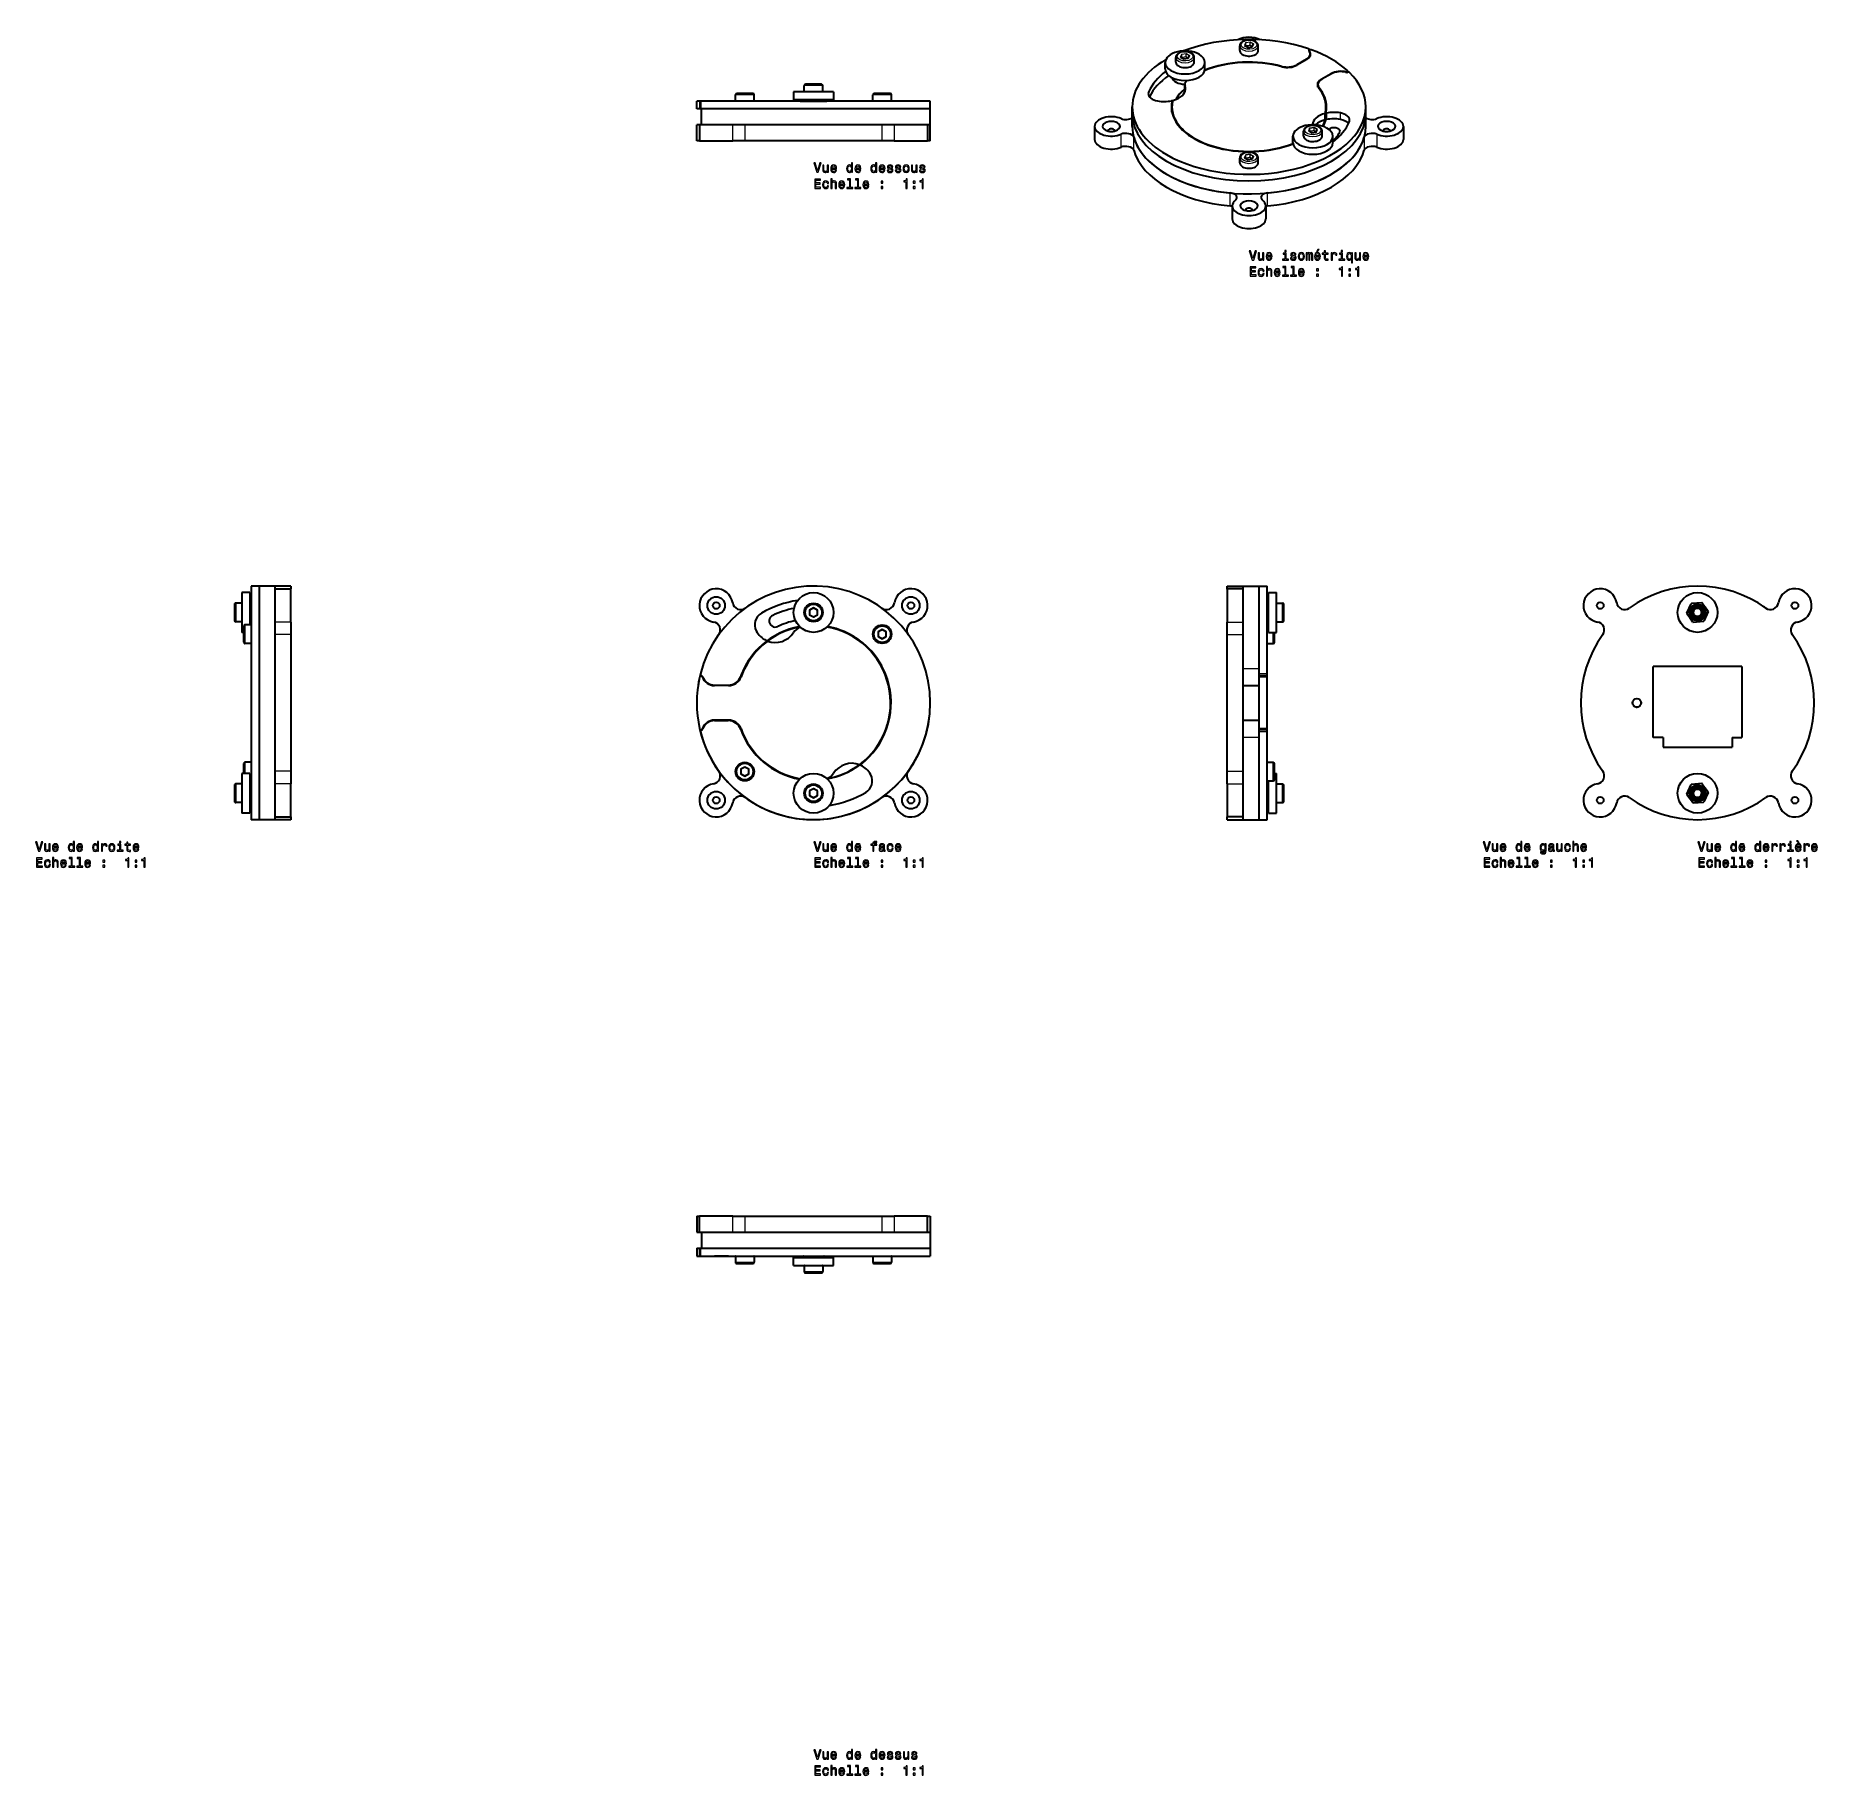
# Model space of a CAD drawing. Extents: x 305 to 976, y 16 to 672.
import ezdxf

# ---------------------------------------------------------------- set-up
doc = ezdxf.new("R2010")
doc.units = 0

msp = doc.modelspace()

# ---------------------------------------------------------------- linework, layer by layer
at = {"color": 7, "lineweight": 13, "ltscale": 0.025734}
for p, q in [((736.69, 664.76), (736.26, 663.82)), ((736.74, 664.71), (736.3, 663.77)), ((760.78, 669.13), (760.34, 668.19)), ((763.34, 667.73), (763.77, 668.66)), ((784.86, 636.94), (784.43, 636.01)), ((784.91, 636.9), (784.48, 635.96)), ((760.78, 626.86), (760.34, 625.92)), ((760.82, 626.81), (760.39, 625.88)), ((763.34, 625.46), (763.77, 626.4))]:
    msp.add_line(p, q, dxfattribs=at)
at = {"color": 7, "lineweight": 13, "ltscale": 0.026366}
for p, q in [((736.74, 663.65), (736.74, 664.71)), ((738.39, 663.92), (738.39, 664.98)), ((738.44, 663.92), (738.44, 664.97)), ((760.82, 668.02), (760.82, 669.08)), ((760.86, 668.05), (760.86, 669.1)), ((762.48, 668.3), (762.48, 669.35)), ((762.53, 668.29), (762.53, 669.34)), ((784.91, 635.84), (784.91, 636.9)), ((786.61, 636.1), (786.61, 637.16)), ((760.82, 625.76), (760.82, 626.81)), ((762.53, 626.02), (762.53, 627.07))]:
    msp.add_line(p, q, dxfattribs=at)
at = {"color": 7, "lineweight": 13, "ltscale": 0.040914}
for p, q in [((738.38, 665.05), (736.76, 664.8)), ((738.39, 664.98), (736.77, 664.73)), ((785.74, 635.26), (787.35, 635.51))]:
    msp.add_line(p, q, dxfattribs=at)
at = {"color": 7, "lineweight": 13, "ltscale": 0.026364}
for p, q in [((736.77, 663.67), (736.77, 664.73)), ((784.95, 635.86), (784.95, 636.92)), ((786.56, 636.11), (786.56, 637.17)), ((760.86, 625.78), (760.86, 626.83)), ((762.48, 626.03), (762.48, 627.08))]:
    msp.add_line(p, q, dxfattribs=at)
at = {"color": 7, "lineweight": 13, "ltscale": 0.034176}
for p, q in [((739.62, 664.29), (738.44, 664.97)), ((736.28, 663.77), (737.47, 663.08)), ((787.83, 636.54), (786.65, 637.22))]:
    msp.add_line(p, q, dxfattribs=at)
at = {"color": 7, "lineweight": 13, "ltscale": 0.034178}
for p, q in [((739.66, 664.35), (738.47, 665.03)), ((760.37, 668.14), (761.55, 667.45)), ((763.71, 668.66), (762.53, 669.34)), ((763.74, 668.72), (762.56, 669.4)), ((784.45, 635.96), (785.64, 635.27)), ((787.8, 636.48), (786.61, 637.16)), ((760.37, 625.87), (761.55, 625.19)), ((763.71, 626.39), (762.53, 627.07)), ((763.74, 626.45), (762.56, 627.13))]:
    msp.add_line(p, q, dxfattribs=at)
at = {"color": 7, "lineweight": 35, "ltscale": 0.044907}
for p, q in [((758.56, 666.22), (758.56, 668.02)), ((765.56, 666.22), (765.56, 668.02)), ((782.64, 634.04), (782.64, 635.84)), ((789.64, 634.04), (789.64, 635.84)), ((758.56, 623.96), (758.56, 625.75)), ((765.56, 623.96), (765.56, 625.75))]:
    msp.add_line(p, q, dxfattribs=at)
at = {"color": 7, "lineweight": 13, "ltscale": 0.025736}
for p, q in [((760.82, 669.08), (760.39, 668.15)), ((739.25, 663.36), (739.68, 664.29)), ((787.42, 635.55), (787.86, 636.48))]:
    msp.add_line(p, q, dxfattribs=at)
at = {"color": 7, "lineweight": 35, "ltscale": 0.000189516}
for p, q in [((760.39, 668.14), (760.39, 668.15)), ((784.48, 635.96), (784.47, 635.96)), ((760.39, 625.87), (760.39, 625.88))]:
    msp.add_line(p, q, dxfattribs=at)
at = {"color": 7, "lineweight": 35, "ltscale": 0.034177}
msp.add_line((760.39, 668.14), (761.58, 667.46), dxfattribs=at)
at = {"color": 7, "lineweight": 13, "ltscale": 0.002935}
for p, q in [((760.82, 668.02), (760.79, 667.91)), ((736.74, 663.65), (736.7, 663.54)), ((784.91, 635.84), (784.87, 635.73)), ((760.82, 625.76), (760.79, 625.64))]:
    msp.add_line(p, q, dxfattribs=at)
at = {"color": 7, "lineweight": 13, "ltscale": 0.0026}
for p, q in [((760.86, 667.99), (760.82, 667.89)), ((784.94, 635.81), (784.91, 635.71)), ((760.86, 625.72), (760.82, 625.62))]:
    msp.add_line(p, q, dxfattribs=at)
at = {"color": 7, "lineweight": 13, "ltscale": 0.040912}
for p, q in [((762.46, 669.42), (760.85, 669.17)), ((762.48, 669.35), (760.86, 669.1)), ((761.65, 667.44), (763.27, 667.69)), ((737.56, 663.07), (739.18, 663.32)), ((786.55, 637.24), (784.93, 636.99)), ((786.56, 637.17), (784.95, 636.92)), ((762.46, 627.15), (760.85, 626.9)), ((762.48, 627.08), (760.86, 626.83)), ((761.65, 625.17), (763.27, 625.42))]:
    msp.add_line(p, q, dxfattribs=at)
at = {"color": 7, "lineweight": 35, "ltscale": 0.040912}
for p, q in [((761.64, 667.45), (763.26, 667.7)), ((737.56, 663.08), (739.17, 663.33)), ((785.73, 635.27), (787.34, 635.52)), ((761.64, 625.18), (763.26, 625.43))]:
    msp.add_line(p, q, dxfattribs=at)
at = {"color": 7, "lineweight": 13, "ltscale": 0.001324}
msp.add_line((762.48, 668.3), (762.5, 668.25), dxfattribs=at)
at = {"color": 7, "lineweight": 13, "ltscale": 0.001085}
for p, q in [((762.53, 668.22), (762.5, 668.25)), ((786.61, 636.03), (786.58, 636.06)), ((762.53, 625.95), (762.5, 625.98))]:
    msp.add_line(p, q, dxfattribs=at)
at = {"color": 7, "lineweight": 13, "ltscale": 0.001073}
for p, q in [((762.56, 668.26), (762.53, 668.29)), ((786.64, 636.08), (786.61, 636.1)), ((762.56, 625.99), (762.53, 626.02))]:
    msp.add_line(p, q, dxfattribs=at)
at = {"color": 7, "lineweight": 35, "ltscale": 0.025734}
for p, q in [((763.29, 667.71), (763.73, 668.64)), ((787.38, 635.53), (787.81, 636.46)), ((763.29, 625.44), (763.73, 626.38))]:
    msp.add_line(p, q, dxfattribs=at)
at = {"color": 7, "lineweight": 13, "ltscale": 0.001213}
for p, q in [((763.71, 668.61), (763.71, 668.66)), ((739.62, 664.24), (739.62, 664.29)), ((787.8, 636.43), (787.8, 636.48)), ((763.71, 626.34), (763.71, 626.39))]:
    msp.add_line(p, q, dxfattribs=at)
at = {"color": 7, "lineweight": 13, "ltscale": 0.010741}
msp.add_line((784.67, 666.46), (784.67, 666.03), dxfattribs=at)
at = {"color": 7, "lineweight": 35, "ltscale": 0.017064}
msp.add_line((784.75, 666.61), (784.75, 665.93), dxfattribs=at)
at = {"color": 7, "lineweight": 35, "ltscale": 0.008913}
msp.add_line((784.77, 666.25), (784.77, 665.89), dxfattribs=at)
at = {"color": 7, "lineweight": 13, "ltscale": 0.007735}
msp.add_line((784.82, 666.13), (784.82, 665.82), dxfattribs=at)
at = {"color": 7, "lineweight": 35, "ltscale": 0.020209}
msp.add_line((785.08, 664.11), (785.08, 664.92), dxfattribs=at)
at = {"color": 7, "lineweight": 35, "ltscale": 0.061237}
for p, q in [((730.47, 659.32), (730.47, 661.77)), ((745.47, 659.32), (745.47, 661.77)), ((718.06, 642.56), (718.06, 645.01)), ((778.64, 631.51), (778.64, 633.96)), ((793.64, 631.51), (793.64, 633.96))]:
    msp.add_line(p, q, dxfattribs=at)
at = {"color": 7, "lineweight": 35, "ltscale": 0.044908}
for p, q in [((734.47, 661.85), (734.47, 663.65)), ((741.47, 661.85), (741.47, 663.65))]:
    msp.add_line(p, q, dxfattribs=at)
at = {"color": 7, "lineweight": 35, "ltscale": 0.000190735}
msp.add_line((736.31, 663.77), (736.3, 663.77), dxfattribs=at)
at = {"color": 7, "lineweight": 35, "ltscale": 0.034176}
for p, q in [((736.31, 663.77), (737.49, 663.09)), ((784.48, 635.96), (785.66, 635.27)), ((760.39, 625.87), (761.58, 625.19))]:
    msp.add_line(p, q, dxfattribs=at)
at = {"color": 7, "lineweight": 13, "ltscale": 0.002601}
msp.add_line((736.77, 663.62), (736.74, 663.52), dxfattribs=at)
at = {"color": 7, "lineweight": 13, "ltscale": 0.001325}
for p, q in [((738.39, 663.92), (738.41, 663.88)), ((786.56, 636.11), (786.58, 636.06)), ((762.48, 626.03), (762.5, 625.98))]:
    msp.add_line(p, q, dxfattribs=at)
at = {"color": 7, "lineweight": 13, "ltscale": 0.001084}
msp.add_line((738.44, 663.85), (738.41, 663.88), dxfattribs=at)
at = {"color": 7, "lineweight": 13, "ltscale": 0.001072}
msp.add_line((738.47, 663.89), (738.44, 663.92), dxfattribs=at)
at = {"color": 7, "lineweight": 35, "ltscale": 0.025735}
msp.add_line((739.21, 663.34), (739.64, 664.27), dxfattribs=at)
at = {"color": 7, "lineweight": 13, "ltscale": 0.003188}
msp.add_line((774.4, 660.29), (774.4, 660.17), dxfattribs=at)
at = {"color": 7, "lineweight": 35, "ltscale": 0.104426}
for p, q in [((783.67, 662.96), (780.05, 660.87)), ((793.15, 657.49), (789.53, 655.4))]:
    msp.add_line(p, q, dxfattribs=at)
at = {"color": 7, "lineweight": 13, "ltscale": 0.004076}
msp.add_line((780.05, 660.87), (780.05, 660.71), dxfattribs=at)
at = {"color": 7, "lineweight": 35, "ltscale": 0.107292}
msp.add_line((783.81, 662.88), (780.09, 660.73), dxfattribs=at)
at = {"color": 7, "lineweight": 13, "ltscale": 0.004082}
msp.add_line((783.67, 662.96), (783.67, 662.79), dxfattribs=at)
at = {"color": 7, "lineweight": 13, "ltscale": 0.003087}
msp.add_line((798.64, 658.15), (798.64, 658.02), dxfattribs=at)
at = {"color": 7, "lineweight": 35, "ltscale": 0.007791}
msp.add_line((799.35, 658.41), (799.35, 658.1), dxfattribs=at)
at = {"color": 7, "lineweight": 13, "ltscale": 0.129449}
for p, q in [((599.67, 653.03), (594.5, 653.03)), ((573.79, 649.53), (568.61, 649.53)), ((573.79, 647.33), (568.61, 647.33)), ((599.67, 650.83), (594.5, 650.83)), ((625.56, 649.53), (620.38, 649.53)), ((625.56, 647.33), (620.38, 647.33)), ((570.43, 211.98), (575.61, 211.98)), ((570.43, 209.78), (575.61, 209.78)), ((596.32, 208.48), (601.5, 208.48)), ((622.2, 211.98), (627.38, 211.98)), ((622.2, 209.78), (627.38, 209.78)), ((596.32, 206.28), (601.5, 206.28))]:
    msp.add_line(p, q, dxfattribs=at)
at = {"color": 7, "lineweight": 35, "ltscale": 0.055}
for p, q in [((594.5, 650.83), (594.5, 653.03)), ((601.5, 650.83), (601.5, 653.03)), ((568.61, 647.33), (568.61, 649.53)), ((575.61, 647.33), (575.61, 649.53)), ((620.38, 647.33), (620.38, 649.53)), ((627.38, 647.33), (627.38, 649.53)), ((382.48, 458.06), (380.28, 458.06)), ((772.48, 458.06), (774.68, 458.06)), ((382.48, 451.06), (380.28, 451.06)), ((385.98, 449.88), (383.78, 449.88)), ((772.48, 451.06), (774.68, 451.06)), ((385.98, 442.88), (383.78, 442.88)), ((768.98, 442.88), (771.18, 442.88)), ((947.76, 434.2), (947.76, 432)), ((385.98, 398.12), (383.78, 398.12)), ((768.98, 398.12), (771.18, 398.12)), ((382.48, 389.94), (380.28, 389.94)), ((768.98, 391.12), (771.18, 391.12)), ((772.48, 389.94), (774.68, 389.94)), ((382.48, 382.94), (380.28, 382.94)), ((772.48, 382.94), (774.68, 382.94)), ((568.61, 211.98), (568.61, 209.78)), ((575.61, 211.98), (575.61, 209.78)), ((594.5, 208.48), (594.5, 206.28)), ((601.5, 208.48), (601.5, 206.28)), ((620.38, 211.98), (620.38, 209.78)), ((627.38, 211.98), (627.38, 209.78))]:
    msp.add_line(p, q, dxfattribs=at)
at = {"color": 7, "lineweight": 35, "ltscale": 0.110957}
for p, q in [((599.43, 653.53), (595, 653.53)), ((625.32, 650.03), (620.88, 650.03)), ((570.67, 209.28), (575.11, 209.28)), ((622.44, 209.28), (626.88, 209.28)), ((596.56, 205.78), (601, 205.78))]:
    msp.add_line(p, q, dxfattribs=at)
at = {"color": 7, "lineweight": 35, "ltscale": 0.039043}
for p, q in [((601, 653.53), (599.43, 653.53)), ((626.88, 650.03), (625.32, 650.03)), ((569.11, 209.28), (570.67, 209.28)), ((620.88, 209.28), (622.44, 209.28)), ((595, 205.78), (596.56, 205.78))]:
    msp.add_line(p, q, dxfattribs=at)
at = {"color": 7, "lineweight": 13, "ltscale": 0.045551}
for p, q in [((601.5, 653.03), (599.67, 653.03)), ((575.61, 649.53), (573.79, 649.53)), ((575.61, 647.33), (573.79, 647.33)), ((601.5, 650.83), (599.67, 650.83)), ((627.38, 649.53), (625.56, 649.53)), ((627.38, 647.33), (625.56, 647.33)), ((568.61, 211.98), (570.43, 211.98)), ((568.61, 209.78), (570.43, 209.78)), ((594.5, 208.48), (596.32, 208.48)), ((620.38, 211.98), (622.2, 211.98)), ((620.38, 209.78), (622.2, 209.78)), ((594.5, 206.28), (596.32, 206.28))]:
    msp.add_line(p, q, dxfattribs=at)
at = {"color": 7, "lineweight": 35, "ltscale": 0.061238}
for p, q in [((737.85, 650.88), (737.85, 653.33)), ((806.06, 642.56), (806.06, 645.01)), ((790.76, 640.1), (790.76, 642.55)), ((791.02, 642.78), (791.02, 640.33))]:
    msp.add_line(p, q, dxfattribs=at)
at = {"color": 7, "lineweight": 13, "ltscale": 0.049371}
msp.add_line((737.97, 650.75), (737.97, 652.72), dxfattribs=at)
at = {"color": 7, "lineweight": 35, "ltscale": 0.021512}
msp.add_line((788.06, 652.5), (788.06, 653.36), dxfattribs=at)
at = {"color": 7, "lineweight": 13, "ltscale": 0.006943}
msp.add_line((788.53, 651.86), (788.53, 652.14), dxfattribs=at)
at = {"color": 7, "lineweight": 35, "ltscale": 0.107291}
msp.add_line((789.29, 655.42), (793, 657.57), dxfattribs=at)
at = {"color": 7, "lineweight": 13, "ltscale": 0.004337}
msp.add_line((789.29, 655.25), (789.29, 655.42), dxfattribs=at)
at = {"color": 7, "lineweight": 13, "ltscale": 0.004083}
msp.add_line((793, 657.57), (793, 657.41), dxfattribs=at)
at = {"color": 7, "lineweight": 35, "ltscale": 0.027122}
for p, q in [((555.08, 647.23), (554, 647.23)), ((555.08, 644.23), (554, 644.23)), ((554, 215.08), (555.08, 215.08)), ((554, 212.08), (555.08, 212.08))]:
    msp.add_line(p, q, dxfattribs=at)
at = {"color": 7, "lineweight": 35, "ltscale": 0.075}
for p, q in [((554, 644.23), (554, 647.23)), ((555.35, 647.23), (555.35, 644.23)), ((590.5, 650.73), (590.5, 647.73)), ((605.5, 650.73), (605.5, 647.73)), ((605.5, 650.73), (605.5, 647.73)), ((642, 644.23), (642, 647.23)), ((389.08, 464.5), (386.08, 464.5)), ((765.88, 464.5), (768.88, 464.5)), ((385.58, 462.06), (382.58, 462.06)), ((769.38, 462.06), (772.38, 462.06)), ((769.38, 447.06), (772.38, 447.06)), ((768.88, 430.6), (765.88, 430.6)), ((768.88, 410.4), (765.88, 410.4)), ((385.58, 393.94), (382.58, 393.94)), ((385.58, 378.94), (382.58, 378.94)), ((389.08, 376.5), (386.08, 376.5)), ((765.88, 376.5), (768.88, 376.5)), ((769.38, 378.94), (772.38, 378.94)), ((554, 215.08), (554, 212.08)), ((555.35, 212.08), (555.35, 215.08)), ((642, 215.08), (642, 212.08)), ((590.5, 208.58), (590.5, 211.58)), ((590.5, 208.58), (590.5, 211.58)), ((605.5, 208.58), (605.5, 211.58))]:
    msp.add_line(p, q, dxfattribs=at)
at = {"color": 7, "lineweight": 13, "ltscale": 0.075}
for p, q in [((555.08, 647.23), (555.08, 644.23)), ((555.37, 647.23), (555.37, 644.23)), ((768.88, 431.39), (765.88, 431.39)), ((768.88, 430.78), (765.88, 430.78)), ((768.88, 430.21), (765.88, 430.21)), ((768.88, 410.79), (765.88, 410.79)), ((768.88, 410.22), (765.88, 410.22)), ((768.88, 409.61), (765.88, 409.61)), ((555.08, 212.08), (555.08, 215.08)), ((555.37, 212.08), (555.37, 215.08))]:
    msp.add_line(p, q, dxfattribs=at)
at = {"color": 7, "lineweight": 35, "ltscale": 0.006715}
for p, q in [((555.35, 647.23), (555.08, 647.23)), ((555.08, 215.08), (555.35, 215.08))]:
    msp.add_line(p, q, dxfattribs=at)
at = {"color": 7, "lineweight": 35, "ltscale": 0.000389099}
for p, q in [((555.37, 647.23), (555.35, 647.23)), ((555.37, 644.23), (555.35, 644.23)), ((555.35, 215.08), (555.37, 215.08)), ((555.35, 212.08), (555.37, 212.08))]:
    msp.add_line(p, q, dxfattribs=at)
at = {"color": 7, "lineweight": 35}
for p, q in [((642, 647.23), (555.37, 647.23)), ((642, 644.23), (555.37, 644.23)), ((642, 644.23), (555.95, 644.23)), ((623.73, 638.23), (572.27, 638.23)), ((623.73, 638.23), (572.27, 638.23)), ((623.73, 632.23), (572.27, 632.23)), ((386.08, 464.5), (386.08, 420.5)), ((389.08, 464.5), (389.08, 420.5)), ((389.08, 464.5), (389.08, 420.5)), ((395.08, 464.5), (395.08, 420.5)), ((765.88, 433.47), (765.88, 464.5)), ((765.88, 431.39), (765.88, 464.5)), ((768.88, 431.39), (768.88, 464.5)), ((395.08, 446.23), (395.08, 420.5)), ((401.08, 446.23), (401.08, 420.5)), ((753.88, 420.5), (753.88, 446.23)), ((759.88, 420.5), (759.88, 446.23)), ((386.08, 442.98), (386.08, 397.2)), ((947.76, 434.2), (914.36, 434.2)), ((914.36, 407.5), (914.36, 434.2)), ((947.76, 434.2), (947.76, 407.5)), ((386.08, 420.5), (386.08, 376.5)), ((389.08, 420.5), (389.08, 376.5)), ((389.08, 420.5), (389.08, 376.5)), ((395.08, 420.5), (395.08, 394.77)), ((395.08, 420.5), (395.08, 376.5)), ((401.08, 420.5), (401.08, 394.77)), ((753.88, 394.77), (753.88, 420.5)), ((759.88, 394.77), (759.88, 420.5)), ((765.88, 376.5), (765.88, 409.61)), ((768.88, 376.5), (768.88, 409.61)), ((765.88, 376.5), (765.88, 407.53)), ((918.06, 403.8), (944.06, 403.8)), ((918.06, 403.8), (944.06, 403.8)), ((572.27, 227.08), (623.73, 227.08)), ((555.37, 215.08), (642, 215.08)), ((555.95, 221.08), (642, 221.08)), ((555.95, 215.08), (642, 215.08)), ((572.27, 221.08), (623.73, 221.08)), ((555.37, 212.08), (642, 212.08))]:
    msp.add_line(p, q, dxfattribs=at)
at = {"color": 7, "lineweight": 35, "ltscale": 0.125751}
for p, q in [((573.74, 647.23), (568.71, 647.23)), ((570.48, 212.08), (575.51, 212.08)), ((596.37, 208.58), (601.4, 208.58))]:
    msp.add_line(p, q, dxfattribs=at)
at = {"color": 7, "lineweight": 35, "ltscale": 0.110956}
msp.add_line((573.55, 650.03), (569.11, 650.03), dxfattribs=at)
at = {"color": 7, "lineweight": 35, "ltscale": 0.039044}
msp.add_line((575.11, 650.03), (573.55, 650.03), dxfattribs=at)
at = {"color": 7, "lineweight": 35, "ltscale": 0.044249}
for p, q in [((575.51, 647.23), (573.74, 647.23)), ((568.71, 212.08), (570.48, 212.08)), ((594.6, 208.58), (596.37, 208.58))]:
    msp.add_line(p, q, dxfattribs=at)
at = {"color": 7, "lineweight": 35, "ltscale": 0.375}
for p, q in [((605.5, 650.73), (590.5, 650.73)), ((605.5, 647.73), (590.5, 647.73)), ((590.5, 211.58), (605.5, 211.58)), ((590.5, 208.58), (605.5, 208.58))]:
    msp.add_line(p, q, dxfattribs=at)
at = {"color": 7, "lineweight": 35, "ltscale": 0.25}
msp.add_line((593, 647.23), (603, 647.23), dxfattribs=at)
at = {"color": 7, "lineweight": 13, "ltscale": 0.2}
for p, q in [((602, 647.56), (594, 647.56)), ((602, 647.4), (594, 647.4)), ((594, 211.91), (602, 211.91)), ((594, 211.75), (602, 211.75))]:
    msp.add_line(p, q, dxfattribs=at)
at = {"color": 7, "lineweight": 35, "ltscale": 0.004001}
for p, q in [((594, 647.56), (594, 647.4)), ((602, 647.56), (602, 647.4)), ((769.05, 458.56), (769.21, 458.56)), ((769.05, 450.56), (769.21, 450.56)), ((769.05, 390.44), (769.21, 390.44)), ((769.05, 382.44), (769.21, 382.44))]:
    msp.add_line(p, q, dxfattribs=at)
at = {"color": 7, "lineweight": 35, "ltscale": 0.191501}
for p, q in [((601.83, 647.73), (594.17, 647.73)), ((594.17, 211.58), (601.83, 211.58))]:
    msp.add_line(p, q, dxfattribs=at)
at = {"color": 7, "lineweight": 35, "ltscale": 0.044247}
msp.add_line((601.4, 650.73), (599.63, 650.73), dxfattribs=at)
at = {"color": 7, "lineweight": 35, "ltscale": 0.242374}
msp.add_line((615.28, 647.23), (605.58, 647.23), dxfattribs=at)
at = {"color": 7, "lineweight": 35, "ltscale": 0.002893}
msp.add_line((615.8, 647.23), (615.69, 647.23), dxfattribs=at)
at = {"color": 7, "lineweight": 35, "ltscale": 0.094115}
msp.add_line((619.57, 647.23), (615.8, 647.23), dxfattribs=at)
at = {"color": 7, "lineweight": 35, "ltscale": 0.014232}
msp.add_line((620.14, 647.23), (619.57, 647.23), dxfattribs=at)
at = {"color": 7, "lineweight": 13, "ltscale": 0.036832}
msp.add_line((724.29, 649.29), (724.29, 650.76), dxfattribs=at)
at = {"color": 7, "lineweight": 35, "ltscale": 0.049246}
msp.add_line((733.04, 643.04), (733.04, 645.01), dxfattribs=at)
at = {"color": 7, "lineweight": 35, "ltscale": 0.030176}
msp.add_line((733.1, 647.23), (733.1, 646.03), dxfattribs=at)
at = {"color": 7, "lineweight": 13, "ltscale": 0.030209}
msp.add_line((733.1, 647.22), (733.1, 646.01), dxfattribs=at)
at = {"color": 7, "lineweight": 35, "ltscale": 0.049205}
msp.add_line((791.07, 643.04), (791.07, 645.01), dxfattribs=at)
at = {"color": 7, "lineweight": 35, "ltscale": 0.025726}
for p, q in [((555.03, 638.23), (554, 638.23)), ((759.88, 463.47), (759.88, 464.5)), ((759.88, 463.47), (759.88, 464.5)), ((401.08, 377.53), (401.08, 376.5)), ((640.97, 227.08), (642, 227.08))]:
    msp.add_line(p, q, dxfattribs=at)
at = {"color": 7, "lineweight": 35, "ltscale": 0.15}
for p, q in [((554, 632.23), (554, 638.23)), ((555.03, 638.23), (555.03, 632.23)), ((555.73, 638.23), (555.73, 644.23)), ((640.97, 638.23), (640.97, 632.23)), ((642, 638.23), (642, 644.23)), ((642, 632.23), (642, 638.23)), ((395.08, 464.5), (389.08, 464.5)), ((401.08, 464.5), (395.08, 464.5)), ((395.08, 463.47), (401.08, 463.47)), ((753.88, 464.5), (759.88, 464.5)), ((759.88, 463.47), (753.88, 463.47)), ((759.88, 464.5), (765.88, 464.5)), ((759.88, 427), (765.88, 427)), ((759.88, 414), (765.88, 414)), ((395.08, 376.5), (389.08, 376.5)), ((395.08, 377.53), (401.08, 377.53)), ((401.08, 376.5), (395.08, 376.5)), ((759.88, 377.53), (753.88, 377.53)), ((753.88, 376.5), (759.88, 376.5)), ((759.88, 376.5), (765.88, 376.5)), ((554, 227.08), (554, 221.08)), ((555.03, 221.08), (555.03, 227.08)), ((640.97, 221.08), (640.97, 227.08)), ((642, 227.08), (642, 221.08)), ((555.73, 221.08), (555.73, 215.08)), ((555.73, 221.08), (555.73, 215.08)), ((642, 221.08), (642, 215.08))]:
    msp.add_line(p, q, dxfattribs=at)
at = {"color": 7, "lineweight": 35, "ltscale": 0.313062}
for p, q in [((567.55, 638.23), (555.03, 638.23)), ((640.97, 638.23), (628.44, 638.23)), ((555.03, 632.23), (567.55, 632.23)), ((628.44, 632.23), (640.97, 632.23)), ((395.08, 463.47), (395.08, 450.95)), ((401.08, 450.95), (401.08, 463.47)), ((753.88, 463.47), (753.88, 450.95)), ((759.88, 450.95), (759.88, 463.47)), ((395.08, 390.05), (395.08, 377.53)), ((401.08, 377.53), (401.08, 390.05)), ((753.88, 390.05), (753.88, 377.53)), ((759.88, 377.53), (759.88, 390.05)), ((567.55, 227.08), (555.03, 227.08)), ((640.97, 227.08), (628.44, 227.08)), ((555.03, 221.08), (567.55, 221.08)), ((628.44, 221.08), (640.97, 221.08))]:
    msp.add_line(p, q, dxfattribs=at)
at = {"color": 7, "lineweight": 35, "ltscale": 0.016229}
msp.add_line((555.73, 644.23), (555.08, 644.23), dxfattribs=at)
at = {"color": 7, "lineweight": 13, "ltscale": 0.15}
for p, q in [((555.95, 638.23), (555.95, 644.23)), ((567.55, 632.23), (567.55, 638.23)), ((572.27, 632.23), (572.27, 638.23)), ((623.73, 638.23), (623.73, 632.23)), ((628.44, 638.23), (628.44, 632.23)), ((401.08, 450.95), (395.08, 450.95)), ((753.88, 450.95), (759.88, 450.95)), ((401.08, 446.23), (395.08, 446.23)), ((753.88, 446.23), (759.88, 446.23)), ((759.88, 433.47), (765.88, 433.47)), ((759.88, 407.53), (765.88, 407.53)), ((401.08, 394.77), (395.08, 394.77)), ((401.08, 390.05), (395.08, 390.05)), ((753.88, 394.77), (759.88, 394.77)), ((753.88, 390.05), (759.88, 390.05)), ((567.55, 221.08), (567.55, 227.08)), ((572.27, 221.08), (572.27, 227.08)), ((623.73, 227.08), (623.73, 221.08)), ((628.44, 227.08), (628.44, 221.08)), ((555.95, 221.08), (555.95, 215.08))]:
    msp.add_line(p, q, dxfattribs=at)
at = {"color": 7, "lineweight": 35, "ltscale": 0.117937}
for p, q in [((572.27, 638.23), (567.55, 638.23)), ((628.44, 638.23), (623.73, 638.23)), ((572.27, 632.23), (567.55, 632.23)), ((628.44, 632.23), (623.73, 632.23)), ((395.08, 450.95), (395.08, 446.23)), ((401.08, 450.95), (401.08, 446.23)), ((753.88, 446.23), (753.88, 450.95)), ((759.88, 446.23), (759.88, 450.95)), ((395.08, 394.77), (395.08, 390.05)), ((401.08, 394.77), (401.08, 390.05)), ((753.88, 390.05), (753.88, 394.77)), ((759.88, 390.05), (759.88, 394.77)), ((567.55, 227.08), (572.27, 227.08)), ((623.73, 227.08), (628.44, 227.08)), ((567.55, 221.08), (572.27, 221.08)), ((623.73, 221.08), (628.44, 221.08))]:
    msp.add_line(p, q, dxfattribs=at)
at = {"color": 7, "lineweight": 35, "ltscale": 0.025702}
for p, q in [((642, 638.23), (640.97, 638.23)), ((642, 638.23), (640.97, 638.23)), ((642, 632.23), (640.97, 632.23)), ((395.08, 464.5), (395.08, 463.47)), ((401.08, 464.5), (401.08, 463.47)), ((753.88, 376.5), (753.88, 377.53)), ((759.88, 376.5), (759.88, 377.53)), ((554, 227.08), (555.02, 227.08)), ((554, 221.08), (555.02, 221.08))]:
    msp.add_line(p, q, dxfattribs=at)
at = {"color": 7, "lineweight": 35, "ltscale": 0.122475}
for p, q in [((718.06, 637.66), (718.06, 642.56)), ((806.06, 637.66), (806.06, 642.56)), ((703.9, 637.66), (703.9, 632.76)), ((820.22, 637.66), (820.22, 632.76)), ((755.76, 607.72), (755.76, 602.82)), ((768.36, 607.72), (768.36, 602.82))]:
    msp.add_line(p, q, dxfattribs=at)
at = {"color": 7, "lineweight": 13, "ltscale": 0.061238}
msp.add_line((791.28, 642.67), (791.28, 640.22), dxfattribs=at)
at = {"color": 7, "lineweight": 13, "ltscale": 0.061237}
msp.add_line((796.49, 640.3), (796.49, 642.74), dxfattribs=at)
at = {"color": 7, "lineweight": 35, "ltscale": 0.030038}
for p, q in [((555.2, 632.23), (554, 632.23)), ((395.08, 377.7), (395.08, 376.5)), ((640.79, 221.08), (642, 221.08))]:
    msp.add_line(p, q, dxfattribs=at)
at = {"color": 7, "lineweight": 13, "ltscale": 0.122475}
for p, q in [((713.9, 629.82), (713.9, 634.72)), ((718.62, 628.69), (718.62, 633.59)), ((805.49, 633.59), (805.49, 628.69)), ((810.21, 634.72), (810.21, 629.82)), ((755.01, 607.69), (755.01, 612.58)), ((769.1, 607.69), (769.1, 612.58))]:
    msp.add_line(p, q, dxfattribs=at)
at = {"color": 7, "lineweight": 35, "ltscale": 0.030039}
msp.add_line((753.88, 463.3), (753.88, 464.5), dxfattribs=at)
at = {"color": 7, "lineweight": 35, "ltscale": 0.140819}
for p, q in [((379.78, 457.56), (379.78, 451.93)), ((775.18, 451.56), (775.18, 457.2)), ((383.28, 449.38), (383.28, 443.75)), ((771.68, 391.62), (771.68, 397.25)), ((379.78, 389.44), (379.78, 383.8)), ((775.18, 383.44), (775.18, 389.07))]:
    msp.add_line(p, q, dxfattribs=at)
at = {"color": 7, "lineweight": 13, "ltscale": 0.164288}
for p, q in [((380.28, 458.06), (380.28, 451.49)), ((382.48, 458.06), (382.48, 451.49)), ((383.78, 449.88), (383.78, 443.31)), ((385.98, 449.88), (385.98, 443.31)), ((768.98, 442.88), (768.98, 449.46)), ((385.98, 398.12), (385.98, 391.54)), ((380.28, 389.94), (380.28, 383.37)), ((382.48, 389.94), (382.48, 383.37)), ((772.48, 382.94), (772.48, 389.51)), ((774.68, 382.94), (774.68, 389.51))]:
    msp.add_line(p, q, dxfattribs=at)
at = {"color": 7, "lineweight": 35, "ltscale": 0.1875}
for p, q in [((382.58, 462.06), (382.58, 454.56)), ((385.58, 462.06), (385.58, 454.56)), ((769.38, 454.56), (769.38, 462.06)), ((772.38, 454.56), (772.38, 462.06)), ((382.58, 454.56), (382.58, 447.06)), ((769.38, 447.06), (769.38, 454.56)), ((772.38, 447.06), (772.38, 454.56)), ((382.58, 393.94), (382.58, 386.44)), ((385.58, 393.94), (385.58, 386.44)), ((772.38, 386.44), (772.38, 393.94)), ((382.58, 386.44), (382.58, 378.94)), ((385.58, 386.44), (385.58, 378.94)), ((769.38, 378.94), (769.38, 386.44)), ((772.38, 378.94), (772.38, 386.44))]:
    msp.add_line(p, q, dxfattribs=at)
at = {"color": 7, "lineweight": 35, "ltscale": 0.159595}
for p, q in [((382.58, 457.96), (382.58, 451.58)), ((386.08, 449.78), (386.08, 443.4))]:
    msp.add_line(p, q, dxfattribs=at)
at = {"color": 7, "lineweight": 13, "ltscale": 0.1}
for p, q in [((385.75, 458.56), (385.75, 454.56)), ((385.91, 458.56), (385.91, 454.56)), ((769.05, 454.56), (769.05, 458.56)), ((769.21, 454.56), (769.21, 458.56)), ((385.75, 454.56), (385.75, 450.56)), ((385.91, 454.56), (385.91, 450.56)), ((769.05, 450.56), (769.05, 454.56)), ((769.21, 450.56), (769.21, 454.56)), ((385.75, 390.44), (385.75, 386.44)), ((385.91, 390.44), (385.91, 386.44)), ((769.05, 386.44), (769.05, 390.44)), ((769.21, 386.44), (769.21, 390.44)), ((385.75, 386.44), (385.75, 382.44)), ((385.91, 386.44), (385.91, 382.44)), ((769.05, 382.44), (769.05, 386.44)), ((769.21, 382.44), (769.21, 386.44))]:
    msp.add_line(p, q, dxfattribs=at)
at = {"color": 7, "lineweight": 35, "ltscale": 0.003999}
for p, q in [((385.91, 458.56), (385.75, 458.56)), ((385.91, 450.56), (385.75, 450.56)), ((385.91, 390.44), (385.75, 390.44)), ((385.91, 382.44), (385.75, 382.44))]:
    msp.add_line(p, q, dxfattribs=at)
at = {"color": 7, "lineweight": 35, "ltscale": 0.125}
for p, q in [((386.08, 454.56), (386.08, 459.56)), ((386.08, 386.44), (386.08, 391.44)), ((386.08, 381.44), (386.08, 386.44))]:
    msp.add_line(p, q, dxfattribs=at)
at = {"color": 7, "lineweight": 35, "ltscale": 0.09575}
for p, q in [((386.08, 458.39), (386.08, 454.56)), ((769.38, 454.56), (769.38, 458.39)), ((386.08, 454.56), (386.08, 450.73)), ((769.38, 450.73), (769.38, 454.56)), ((386.08, 390.27), (386.08, 386.44)), ((769.38, 386.44), (769.38, 390.27)), ((386.08, 386.44), (386.08, 382.61)), ((769.38, 382.61), (769.38, 386.44))]:
    msp.add_line(p, q, dxfattribs=at)
at = {"color": 7, "lineweight": 13, "ltscale": 0.010711}
for p, q in [((772.48, 457.63), (772.48, 458.06)), ((774.68, 457.63), (774.68, 458.06)), ((768.98, 397.69), (768.98, 398.12)), ((771.18, 397.69), (771.18, 398.12))]:
    msp.add_line(p, q, dxfattribs=at)
at = {"color": 7, "lineweight": 13, "ltscale": 0.164289}
for p, q in [((772.48, 451.06), (772.48, 457.63)), ((774.68, 451.06), (774.68, 457.63)), ((768.98, 391.12), (768.98, 397.69)), ((771.18, 391.12), (771.18, 397.69))]:
    msp.add_line(p, q, dxfattribs=at)
at = {"color": 7, "lineweight": 35, "ltscale": 0.009181}
for p, q in [((775.18, 457.2), (775.18, 457.56)), ((379.78, 451.93), (379.78, 451.56)), ((383.28, 443.75), (383.28, 443.38)), ((771.68, 397.25), (771.68, 397.62)), ((775.18, 389.07), (775.18, 389.44)), ((379.78, 383.8), (379.78, 383.44))]:
    msp.add_line(p, q, dxfattribs=at)
at = {"color": 7, "lineweight": 35, "ltscale": 0.098149}
for p, q in [((927.06, 454.26), (928.72, 457.82)), ((929.41, 450.91), (933.32, 451.25)), ((929.41, 382.78), (933.32, 383.12))]:
    msp.add_line(p, q, dxfattribs=at)
at = {"color": 7, "lineweight": 35, "ltscale": 0.09815}
for p, q in [((932.71, 458.22), (928.8, 457.88)), ((935.06, 454.86), (933.4, 451.3)), ((927.06, 386.14), (928.72, 389.7)), ((932.71, 390.09), (928.8, 389.75)), ((935.06, 386.74), (933.4, 383.18))]:
    msp.add_line(p, q, dxfattribs=at)
at = {"color": 7, "lineweight": 35, "ltscale": 0.05114}
for p, q in [((932.8, 458.18), (933.98, 456.5)), ((929.32, 450.95), (928.15, 452.62)), ((932.8, 390.05), (933.98, 388.38)), ((929.32, 382.82), (928.15, 384.5))]:
    msp.add_line(p, q, dxfattribs=at)
at = {"color": 7, "lineweight": 35, "ltscale": 0.04701}
for p, q in [((935.05, 454.96), (933.98, 456.5)), ((935.05, 386.84), (933.98, 388.38))]:
    msp.add_line(p, q, dxfattribs=at)
at = {"color": 7, "lineweight": 13, "ltscale": 0.010712}
for p, q in [((380.28, 451.49), (380.28, 451.06)), ((382.48, 451.49), (382.48, 451.06)), ((768.98, 449.46), (768.98, 449.88)), ((383.78, 443.31), (383.78, 442.88)), ((385.98, 443.31), (385.98, 442.88)), ((385.98, 391.54), (385.98, 391.12)), ((772.48, 389.51), (772.48, 389.94)), ((774.68, 389.51), (774.68, 389.94)), ((380.28, 383.37), (380.28, 382.94)), ((382.48, 383.37), (382.48, 382.94))]:
    msp.add_line(p, q, dxfattribs=at)
at = {"color": 7, "lineweight": 35, "ltscale": 0.010406}
for p, q in [((382.58, 451.58), (382.58, 451.16)), ((382.58, 383.45), (382.58, 383.04))]:
    msp.add_line(p, q, dxfattribs=at)
at = {"color": 7, "lineweight": 35, "ltscale": 0.116955}
for p, q in [((385.58, 454.56), (385.58, 449.88)), ((769.38, 386.44), (769.38, 391.12))]:
    msp.add_line(p, q, dxfattribs=at)
at = {"color": 7, "lineweight": 35, "ltscale": 0.119436}
msp.add_line((386.08, 449.79), (386.08, 454.56), dxfattribs=at)
at = {"color": 7, "lineweight": 13, "ltscale": 0.041858}
for p, q in [((596.45, 455.4), (596.45, 453.73)), ((597.95, 456.32), (596.5, 455.49)), ((596.5, 453.64), (597.95, 452.8)), ((599.5, 455.49), (598.05, 456.32)), ((598.05, 452.8), (599.5, 453.64)), ((599.55, 453.73), (599.55, 455.4)), ((622.33, 447.22), (622.33, 445.55)), ((623.83, 448.15), (622.38, 447.31)), ((622.38, 445.46), (623.83, 444.62)), ((625.38, 447.31), (623.93, 448.15)), ((623.93, 444.62), (625.38, 445.46)), ((625.43, 445.55), (625.43, 447.22)), ((573.61, 395.54), (572.16, 396.38)), ((570.56, 395.45), (570.56, 393.78)), ((572.16, 392.85), (573.61, 393.69)), ((573.66, 393.78), (573.66, 395.45)), ((596.45, 387.27), (596.45, 385.6)), ((597.95, 388.2), (596.5, 387.36)), ((596.5, 385.51), (597.95, 384.68)), ((599.5, 387.36), (598.05, 388.2)), ((598.05, 384.68), (599.5, 385.51)), ((599.55, 385.6), (599.55, 387.27))]:
    msp.add_line(p, q, dxfattribs=at)
at = {"color": 7, "lineweight": 13, "ltscale": 0.00125}
for p, q in [((596.45, 455.4), (596.5, 455.4)), ((596.45, 453.73), (596.5, 453.73)), ((596.5, 455.49), (596.52, 455.44)), ((597.95, 456.32), (597.97, 456.28)), ((598.05, 456.32), (598.02, 456.28)), ((598.05, 452.8), (598.02, 452.85)), ((599.5, 455.49), (599.47, 455.44)), ((599.5, 453.64), (599.47, 453.68)), ((599.55, 455.4), (599.5, 455.4)), ((599.55, 453.73), (599.5, 453.73)), ((622.33, 447.22), (622.38, 447.22)), ((622.33, 445.55), (622.38, 445.55)), ((622.38, 447.31), (622.41, 447.27)), ((622.38, 445.46), (622.41, 445.5)), ((623.83, 448.15), (623.86, 448.1)), ((623.83, 444.62), (623.86, 444.67)), ((623.93, 448.15), (623.91, 448.1)), ((623.93, 444.62), (623.91, 444.67)), ((625.38, 447.31), (625.36, 447.27)), ((625.38, 445.46), (625.36, 445.5)), ((625.43, 447.22), (625.38, 447.22)), ((625.43, 445.55), (625.38, 445.55)), ((572.06, 396.38), (572.09, 396.33)), ((572.16, 396.38), (572.14, 396.33)), ((570.61, 395.54), (570.64, 395.5)), ((572.06, 392.85), (572.09, 392.9)), ((572.16, 392.85), (572.14, 392.9)), ((573.61, 395.54), (573.59, 395.5)), ((573.61, 393.69), (573.59, 393.73)), ((573.66, 395.45), (573.61, 395.45)), ((573.66, 393.78), (573.61, 393.78)), ((596.45, 387.27), (596.5, 387.27)), ((596.45, 385.6), (596.5, 385.6)), ((596.5, 387.36), (596.52, 387.32)), ((596.5, 385.51), (596.52, 385.56)), ((597.95, 388.2), (597.97, 388.15)), ((597.95, 384.68), (597.97, 384.72)), ((598.05, 388.2), (598.02, 388.15)), ((598.05, 384.68), (598.02, 384.72)), ((599.5, 387.36), (599.47, 387.32)), ((599.5, 385.51), (599.47, 385.56)), ((599.55, 387.27), (599.5, 387.27)), ((599.55, 385.6), (599.5, 385.6))]:
    msp.add_line(p, q, dxfattribs=at)
at = {"color": 7, "lineweight": 35, "ltscale": 0.041858}
for p, q in [((596.5, 455.4), (596.5, 453.73)), ((597.97, 456.28), (596.52, 455.44)), ((596.52, 453.68), (597.97, 452.85)), ((599.47, 455.44), (598.02, 456.28)), ((598.02, 452.85), (599.47, 453.68)), ((599.5, 453.73), (599.5, 455.4)), ((622.38, 447.22), (622.38, 445.55)), ((625.38, 445.55), (625.38, 447.22)), ((572.09, 396.33), (570.64, 395.5)), ((573.59, 395.5), (572.14, 396.33)), ((570.61, 395.45), (570.61, 393.78)), ((570.64, 393.73), (572.09, 392.9)), ((572.14, 392.9), (573.59, 393.73)), ((573.61, 393.78), (573.61, 395.45)), ((596.5, 387.27), (596.5, 385.6)), ((597.97, 388.15), (596.52, 387.32)), ((596.52, 385.56), (597.97, 384.72)), ((599.47, 387.32), (598.02, 388.15)), ((598.02, 384.72), (599.47, 385.56)), ((599.5, 385.6), (599.5, 387.27))]:
    msp.add_line(p, q, dxfattribs=at)
at = {"color": 7, "lineweight": 13, "ltscale": 0.001249}
for p, q in [((596.5, 453.64), (596.52, 453.68)), ((597.95, 452.8), (597.97, 452.85)), ((570.61, 393.69), (570.64, 393.73))]:
    msp.add_line(p, q, dxfattribs=at)
at = {"color": 7, "lineweight": 13, "ltscale": 0.001138}
for p, q in [((596.52, 453.76), (596.52, 453.71)), ((599.47, 455.37), (599.47, 455.41)), ((622.41, 445.58), (622.41, 445.53)), ((625.35, 447.19), (625.35, 447.23)), ((570.64, 393.81), (570.64, 393.77)), ((573.58, 395.42), (573.58, 395.46)), ((596.52, 385.63), (596.52, 385.59)), ((599.47, 387.24), (599.47, 387.29))]:
    msp.add_line(p, q, dxfattribs=at)
at = {"color": 7, "lineweight": 35, "ltscale": 0.010001}
msp.add_line((768.98, 449.88), (769.38, 449.88), dxfattribs=at)
at = {"color": 7, "lineweight": 35, "ltscale": 0.047009}
for p, q in [((927.07, 454.16), (928.15, 452.62)), ((927.07, 386.04), (928.15, 384.5))]:
    msp.add_line(p, q, dxfattribs=at)
at = {"color": 7, "lineweight": 35, "ltscale": 0.000701823}
for p, q in [((930.02, 453.43), (930, 453.41)), ((930.02, 385.3), (930, 385.28))]:
    msp.add_line(p, q, dxfattribs=at)
at = {"color": 7, "lineweight": 13, "ltscale": 0.001873}
msp.add_line((931.06, 453.07), (931.06, 452.99), dxfattribs=at)
at = {"color": 7, "lineweight": 13, "ltscale": 0.000701911}
for p, q in [((932.6, 454.51), (932.63, 454.51)), ((932.6, 386.39), (932.63, 386.39))]:
    msp.add_line(p, q, dxfattribs=at)
at = {"color": 7, "lineweight": 13, "ltscale": 0.000705138}
msp.add_line((932.6, 454.51), (932.63, 454.51), dxfattribs=at)
at = {"color": 7, "lineweight": 35, "ltscale": 0.002131}
for p, q in [((932.68, 455.74), (932.72, 455.66)), ((932.68, 387.61), (932.72, 387.54))]:
    msp.add_line(p, q, dxfattribs=at)
at = {"color": 7, "lineweight": 35, "ltscale": 0.0175}
for p, q in [((383.28, 447.06), (382.58, 447.06)), ((771.68, 393.94), (772.38, 393.94))]:
    msp.add_line(p, q, dxfattribs=at)
at = {"color": 7, "lineweight": 35, "ltscale": 0.010405}
msp.add_line((386.08, 443.4), (386.08, 442.98), dxfattribs=at)
at = {"color": 7, "lineweight": 35, "ltscale": 0.041857}
for p, q in [((623.86, 448.1), (622.41, 447.27)), ((622.41, 445.5), (623.86, 444.67)), ((625.36, 447.27), (623.91, 448.1)), ((623.91, 444.67), (625.36, 445.5))]:
    msp.add_line(p, q, dxfattribs=at)
at = {"color": 7, "lineweight": 35, "ltscale": 0.318921}
for p, q in [((759.88, 433.47), (759.88, 446.23)), ((759.88, 394.77), (759.88, 407.53))]:
    msp.add_line(p, q, dxfattribs=at)
at = {"color": 7, "lineweight": 13, "ltscale": 0.104455}
for p, q in [((771.18, 442.88), (771.18, 447.06)), ((383.78, 398.12), (383.78, 393.94))]:
    msp.add_line(p, q, dxfattribs=at)
at = {"color": 7, "lineweight": 35, "ltscale": 0.091955}
for p, q in [((771.68, 443.38), (771.68, 447.06)), ((383.28, 397.62), (383.28, 393.94))]:
    msp.add_line(p, q, dxfattribs=at)
at = {"color": 7, "lineweight": 35, "ltscale": 0.161858}
msp.add_line((765.88, 427), (765.88, 433.47), dxfattribs=at)
at = {"color": 7, "lineweight": 35, "ltscale": 0.015247}
for p, q in [((765.88, 430.78), (765.88, 431.39)), ((768.88, 430.78), (768.88, 431.39)), ((765.88, 409.61), (765.88, 410.22)), ((768.88, 409.61), (768.88, 410.22))]:
    msp.add_line(p, q, dxfattribs=at)
at = {"color": 7, "lineweight": 35, "ltscale": 0.002382}
for p, q in [((765.88, 430.69), (765.88, 430.78)), ((765.88, 410.22), (765.88, 410.31))]:
    msp.add_line(p, q, dxfattribs=at)
at = {"color": 7, "lineweight": 35, "ltscale": 0.009741}
for p, q in [((765.88, 430.21), (765.88, 430.6)), ((768.88, 430.21), (768.88, 430.6))]:
    msp.add_line(p, q, dxfattribs=at)
at = {"color": 7, "lineweight": 35, "ltscale": 0.485529}
for p, q in [((765.88, 410.79), (765.88, 430.21)), ((768.88, 410.79), (768.88, 430.21))]:
    msp.add_line(p, q, dxfattribs=at)
at = {"color": 7, "lineweight": 35, "ltscale": 0.004514}
for p, q in [((768.88, 430.6), (768.88, 430.78)), ((768.88, 410.22), (768.88, 410.4))]:
    msp.add_line(p, q, dxfattribs=at)
at = {"color": 7, "lineweight": 35, "ltscale": 0.127895}
for p, q in [((560.73, 427.2), (565.85, 427.2)), ((560.73, 413.8), (565.85, 413.8))]:
    msp.add_line(p, q, dxfattribs=at)
at = {"color": 7, "lineweight": 35, "ltscale": 0.131404}
for p, q in [((565.99, 427), (560.73, 427)), ((560.73, 414), (565.99, 414)), ((565.99, 212.08), (560.73, 212.08))]:
    msp.add_line(p, q, dxfattribs=at)
at = {"color": 7, "lineweight": 35, "ltscale": 0.325}
msp.add_line((765.88, 414), (765.88, 427), dxfattribs=at)
at = {"color": 7, "lineweight": 35, "ltscale": 0.001415}
msp.add_line((907.16, 419.36), (907.12, 419.32), dxfattribs=at)
at = {"color": 7, "lineweight": 13, "ltscale": 0.002001}
msp.add_line((908.2, 419), (908.21, 418.92), dxfattribs=at)
at = {"color": 7, "lineweight": 13, "ltscale": 3.00563e-05}
msp.add_line((909.8, 420.45), (909.8, 420.45), dxfattribs=at)
at = {"color": 7, "lineweight": 13, "ltscale": 0.000107431}
msp.add_line((909.82, 420.36), (909.82, 420.36), dxfattribs=at)
at = {"color": 7, "lineweight": 35, "ltscale": 0.131519}
msp.add_line((565.99, 414), (560.73, 414), dxfattribs=at)
at = {"color": 7, "lineweight": 35, "ltscale": 0.161859}
msp.add_line((765.88, 407.53), (765.88, 414), dxfattribs=at)
at = {"color": 7, "lineweight": 35, "ltscale": 0.009742}
for p, q in [((765.88, 410.4), (765.88, 410.79)), ((768.88, 410.4), (768.88, 410.79))]:
    msp.add_line(p, q, dxfattribs=at)
at = {"color": 7, "lineweight": 35, "ltscale": 0.003749}
msp.add_line((623.54, 406.63), (623.67, 406.56), dxfattribs=at)
at = {"color": 7, "lineweight": 35, "ltscale": 0.0925}
for p, q in [((918.06, 407.5), (914.36, 407.5)), ((918.06, 407.5), (918.06, 403.8)), ((944.06, 407.5), (944.06, 403.8)), ((944.06, 407.5), (947.76, 407.5))]:
    msp.add_line(p, q, dxfattribs=at)
at = {"color": 7, "lineweight": 35, "ltscale": 0.0375}
msp.add_line((947.76, 409), (947.76, 407.5), dxfattribs=at)
at = {"color": 7, "lineweight": 35, "ltscale": 0.159594}
for p, q in [((386.08, 398.02), (386.08, 391.63)), ((382.58, 389.84), (382.58, 383.45))]:
    msp.add_line(p, q, dxfattribs=at)
at = {"color": 7, "lineweight": 35, "ltscale": 0.092772}
msp.add_line((386.08, 397.73), (386.08, 394.02), dxfattribs=at)
at = {"color": 7, "lineweight": 13, "ltscale": 0.041857}
for p, q in [((572.06, 396.38), (570.61, 395.54)), ((570.61, 393.69), (572.06, 392.85))]:
    msp.add_line(p, q, dxfattribs=at)
at = {"color": 7, "lineweight": 35, "ltscale": 0.01}
msp.add_line((385.98, 391.12), (385.58, 391.12), dxfattribs=at)
at = {"color": 7, "lineweight": 35, "ltscale": 0.056019}
msp.add_line((386.08, 394.02), (386.08, 391.78), dxfattribs=at)
at = {"color": 7, "lineweight": 35, "ltscale": 0.007245}
msp.add_line((386.08, 391.78), (386.08, 391.49), dxfattribs=at)
at = {"color": 7, "lineweight": 35, "ltscale": 0.004868}
msp.add_line((386.08, 391.63), (386.08, 391.44), dxfattribs=at)
at = {"color": 7, "lineweight": 13, "ltscale": 0.001251}
for p, q in [((570.56, 395.45), (570.61, 395.45)), ((570.56, 393.78), (570.61, 393.78))]:
    msp.add_line(p, q, dxfattribs=at)
at = {"color": 7, "lineweight": 13, "ltscale": 4.23208e-05}
msp.add_line((395.08, 384.83), (395.08, 384.82), dxfattribs=at)
at = {"color": 7, "lineweight": 13, "ltscale": 0.001874}
msp.add_line((931.06, 384.94), (931.06, 384.87), dxfattribs=at)
at = {"color": 7, "lineweight": 13, "ltscale": 0.000705121}
msp.add_line((932.6, 386.39), (932.63, 386.39), dxfattribs=at)
at = {"color": 7, "lineweight": 35, "ltscale": 0.000370789}
msp.add_line((386.08, 381.45), (386.08, 381.44), dxfattribs=at)
at = {"color": 7, "lineweight": 35, "ltscale": 0.0257}
msp.add_line((759.88, 376.5), (759.88, 377.53), dxfattribs=at)
at = {"color": 7, "lineweight": 35, "ltscale": 0.005557}
for p, q in [((555.73, 221.08), (555.95, 221.08)), ((555.73, 215.08), (555.95, 215.08))]:
    msp.add_line(p, q, dxfattribs=at)
at = {"color": 7, "lineweight": 35, "ltscale": 0.023923}
msp.add_line((555.08, 212.08), (556.04, 212.08), dxfattribs=at)
at = {"color": 7, "lineweight": 35, "ltscale": 0.117307}
msp.add_line((556.04, 212.08), (560.73, 212.08), dxfattribs=at)
at = {"color": 7, "lineweight": 35, "ltscale": 0.117639}
msp.add_line((565.99, 212.08), (570.69, 212.08), dxfattribs=at)
at = {"color": 7, "lineweight": 35, "ltscale": 0.004}
for p, q in [((594, 211.75), (594, 211.91)), ((602, 211.75), (602, 211.91))]:
    msp.add_line(p, q, dxfattribs=at)
at = {"color": 7, "lineweight": 35, "ltscale": 0.117831}
msp.add_line((615.77, 212.08), (620.48, 212.08), dxfattribs=at)
at = {"color": 7, "lineweight": 35}
for points in [[(741.47, 663.65), (741.44, 663.97), (741.36, 664.23), (741.19, 664.54), (740.96, 664.84), (740.69, 665.07), (740.37, 665.29), (739.92, 665.51), (739.43, 665.69), (738.9, 665.81), (738.35, 665.87), (737.79, 665.88), (737.23, 665.83), (736.69, 665.73), (736.18, 665.58), (735.72, 665.37), (735.38, 665.17), (735.09, 664.94), (734.84, 664.66), (734.65, 664.36)], [(758.56, 666.22), (758.59, 665.96), (758.68, 665.68), (758.84, 665.41), (759.06, 665.15), (759.33, 664.92), (759.66, 664.72), (760.12, 664.5), (760.64, 664.34), (761.2, 664.22), (761.78, 664.17), (762.37, 664.17), (762.95, 664.23), (763.5, 664.35), (764.02, 664.51), (764.48, 664.73), (764.8, 664.94), (765.07, 665.17), (765.29, 665.43), (765.41, 665.63)], [(765.56, 668.02), (765.52, 668.34), (765.44, 668.6), (765.28, 668.91), (765.04, 669.21), (764.78, 669.44), (764.46, 669.66), (764.01, 669.89), (763.51, 670.06), (762.98, 670.18), (762.43, 670.24), (761.87, 670.25), (761.32, 670.2), (760.78, 670.1), (760.27, 669.95), (759.8, 669.74), (759.47, 669.54), (759.17, 669.31), (758.92, 669.03), (758.73, 668.74)], [(734.47, 661.85), (734.5, 661.59), (734.59, 661.31), (734.75, 661.04), (734.97, 660.78), (735.25, 660.55), (735.57, 660.35), (736.03, 660.13), (736.55, 659.97), (737.11, 659.85), (737.69, 659.8), (738.28, 659.8), (738.86, 659.86), (739.42, 659.97), (739.93, 660.14), (740.39, 660.36), (740.71, 660.57), (740.98, 660.8), (741.2, 661.06), (741.32, 661.26)], [(789.64, 635.84), (789.61, 636.16), (789.53, 636.41), (789.36, 636.73), (789.13, 637.02), (788.86, 637.26), (788.54, 637.48), (788.1, 637.7), (787.6, 637.87), (787.07, 637.99), (786.52, 638.06), (785.96, 638.07), (785.4, 638.02), (784.86, 637.92), (784.36, 637.77), (783.89, 637.56), (783.55, 637.36), (783.26, 637.12), (783.01, 636.85), (782.82, 636.55)], [(782.64, 634.04), (782.67, 633.78), (782.77, 633.49), (782.93, 633.22), (783.15, 632.97), (783.42, 632.74), (783.74, 632.54), (784.21, 632.32), (784.73, 632.15), (785.28, 632.04), (785.86, 631.99), (786.45, 631.99), (787.04, 632.05), (787.59, 632.16), (788.11, 632.33), (788.57, 632.55), (788.89, 632.76), (789.16, 632.99), (789.37, 633.24), (789.49, 633.44)], [(765.56, 625.75), (765.52, 626.07), (765.44, 626.33), (765.28, 626.64), (765.04, 626.94), (764.78, 627.18), (764.46, 627.39), (764.01, 627.62), (763.51, 627.79), (762.98, 627.91), (762.43, 627.97), (761.87, 627.98), (761.32, 627.93), (760.78, 627.83), (760.27, 627.68), (759.8, 627.47), (759.47, 627.27), (759.17, 627.04), (758.92, 626.76), (758.73, 626.47)], [(758.56, 623.96), (758.59, 623.69), (758.68, 623.41), (758.84, 623.14), (759.06, 622.88), (759.33, 622.65), (759.66, 622.45), (760.12, 622.23), (760.64, 622.07), (761.2, 621.95), (761.78, 621.9), (762.37, 621.9), (762.95, 621.96), (763.5, 622.08), (764.02, 622.24), (764.48, 622.46), (764.8, 622.67), (765.07, 622.9), (765.29, 623.16), (765.41, 623.36)], [(929.54, 453.55), (929.4, 453.83), (929.31, 454.14), (929.27, 454.46), (929.28, 454.71), (929.33, 454.95), (929.4, 455.17), (929.5, 455.37), (929.7, 455.65), (929.94, 455.88), (930.22, 456.06), (930.53, 456.18), (930.75, 456.22), (930.97, 456.24), (931.24, 456.22), (931.51, 456.16), (931.76, 456.06)], [(933.04, 454.25), (932.93, 453.9), (932.77, 453.57), (932.55, 453.28), (932.28, 453.04), (931.96, 452.85), (931.62, 452.72), (931.26, 452.67), (930.91, 452.67), (930.58, 452.74), (930.27, 452.87)], [(932.18, 453.39), (932.12, 453.36), (932.12, 453.36), (932.24, 453.52), (932.33, 453.63), (932.46, 453.84)], [(932.72, 455.66), (932.85, 455.32), (932.91, 454.96), (932.9, 454.6), (932.85, 454.34), (932.76, 454.1), (932.65, 453.88), (932.44, 453.61), (932.18, 453.39)], [(906.87, 419.54), (906.99, 419.42), (907.09, 419.33), (907.12, 419.32)], [(906.87, 419.54), (907.14, 419.28), (907.43, 419.1), (907.76, 418.98), (908.07, 418.93), (908.21, 418.92)], [(929.54, 385.42), (929.4, 385.71), (929.31, 386.02), (929.27, 386.34), (929.28, 386.58), (929.33, 386.82), (929.4, 387.04), (929.5, 387.25), (929.7, 387.52), (929.94, 387.75), (930.22, 387.93), (930.53, 388.05), (930.75, 388.1), (930.97, 388.12), (931.24, 388.1), (931.51, 388.03), (931.76, 387.93)], [(933.04, 386.13), (932.93, 385.77), (932.77, 385.45), (932.55, 385.16), (932.28, 384.92), (931.96, 384.73), (931.62, 384.6), (931.26, 384.54), (930.91, 384.55), (930.58, 384.62), (930.27, 384.74)], [(932.18, 385.27), (932.12, 385.23), (932.12, 385.24), (932.24, 385.4), (932.33, 385.5), (932.46, 385.72)], [(932.72, 387.54), (932.85, 387.2), (932.91, 386.84), (932.9, 386.47), (932.85, 386.22), (932.76, 385.97), (932.65, 385.75), (932.44, 385.48), (932.18, 385.27)]]:
    msp.add_lwpolyline(points, dxfattribs=at)
at = {"color": 7, "lineweight": 13}
for points in [[(762.48, 668.3), (762.09, 668.16), (761.67, 668.06), (761.25, 668.03), (760.86, 668.05)], [(762.5, 668.25), (762, 668.08), (761.51, 667.99), (761.19, 667.98), (760.86, 667.99)], [(762.53, 668.22), (762.91, 667.92), (763.28, 667.7)], [(762.56, 668.26), (762.72, 668.12), (763.05, 667.88), (763.31, 667.74)], [(738.39, 663.92), (738, 663.79), (737.58, 663.69), (737.16, 663.66), (736.77, 663.67)], [(738.41, 663.88), (737.91, 663.71), (737.43, 663.62), (737.1, 663.61), (736.77, 663.62)], [(738.44, 663.85), (738.82, 663.55), (739.19, 663.33)], [(738.47, 663.89), (738.63, 663.75), (738.96, 663.51), (739.22, 663.37)], [(786.58, 636.06), (786.08, 635.9), (785.6, 635.81), (785.28, 635.8), (784.94, 635.81)], [(786.56, 636.11), (786.18, 635.98), (785.76, 635.88), (785.34, 635.85), (784.95, 635.86)], [(786.61, 636.03), (786.99, 635.73), (787.36, 635.52)], [(786.64, 636.08), (786.81, 635.94), (787.13, 635.7), (787.39, 635.56)], [(762.48, 626.03), (762.09, 625.89), (761.67, 625.8), (761.25, 625.76), (760.86, 625.78)], [(762.5, 625.98), (762, 625.81), (761.51, 625.73), (761.19, 625.71), (760.86, 625.72)], [(762.53, 625.95), (762.91, 625.65), (763.28, 625.43)], [(762.56, 625.99), (762.72, 625.85), (763.05, 625.61), (763.31, 625.47)], [(932.6, 454.51), (932.59, 454.42), (932.52, 454.15), (932.4, 453.86), (932.21, 453.6), (931.97, 453.38), (931.69, 453.21), (931.64, 453.19)], [(909.75, 420.45), (909.73, 420.35), (909.67, 420.08), (909.54, 419.8), (909.35, 419.54), (909.11, 419.32), (908.84, 419.15), (908.78, 419.13)], [(909.82, 420.36), (909.81, 420.45), (909.8, 420.45)], [(909.82, 420.36), (909.81, 420.43), (909.8, 420.45)], [(932.6, 386.39), (932.59, 386.29), (932.52, 386.02), (932.4, 385.74), (932.21, 385.47), (931.97, 385.25), (931.69, 385.09), (931.64, 385.06)]]:
    msp.add_lwpolyline(points, dxfattribs=at)
for points in [[(600.39, 623.88), (599.51, 620.9), (598.61, 623.88), (598.13, 623.88), (599.26, 620.38), (599.77, 620.38), (600.87, 623.88)], [(598.46, 614.33), (600.67, 614.33), (600.67, 614.75), (598.92, 614.75), (598.92, 615.94), (600.48, 615.94), (600.48, 616.36), (598.92, 616.36), (598.92, 617.41), (600.63, 617.41), (600.63, 617.83), (598.46, 617.83)], [(603.59, 623.09), (603.15, 623.09), (603.15, 621.52), (603.1, 621.16), (602.95, 620.9), (602.73, 620.74), (602.43, 620.68), (602.19, 620.73), (602.04, 620.85), (601.96, 621.05), (601.93, 621.35), (601.93, 623.09), (601.49, 623.09), (601.49, 621.31), (601.51, 620.95), (601.6, 620.65), (601.89, 620.38), (602.36, 620.28), (602.62, 620.32), (602.83, 620.41), (603.02, 620.56), (603.17, 620.79), (603.17, 620.38), (603.59, 620.38)], [(604.93, 621.6), (606.71, 621.6), (606.71, 621.81), (606.63, 622.39), (606.41, 622.82), (606.06, 623.09), (605.59, 623.18), (605.13, 623.08), (604.77, 622.8), (604.55, 622.34), (604.47, 621.73), (604.54, 621.11), (604.77, 620.66), (605.12, 620.38), (605.57, 620.28), (605.96, 620.35), (606.29, 620.52), (606.52, 620.79), (606.66, 621.15), (606.22, 621.15), (606.13, 620.95), (606, 620.8), (605.63, 620.68), (605.34, 620.74), (605.12, 620.91), (604.98, 621.2), (604.93, 621.59)], [(604.54, 614.33), (604.99, 614.33), (604.99, 615.89), (605.03, 616.25), (605.18, 616.51), (605.4, 616.68), (605.71, 616.74), (605.95, 616.69), (606.1, 616.55), (606.18, 616.32), (606.2, 616.02), (606.2, 614.33), (606.65, 614.33), (606.65, 616.11), (606.63, 616.47), (606.53, 616.77), (606.24, 617.04), (605.77, 617.13), (605.52, 617.1), (605.3, 617), (605.12, 616.85), (604.99, 616.65), (604.99, 617.95), (604.54, 617.95)], [(604.93, 621.98), (604.99, 622.32), (605.12, 622.58), (605.33, 622.74), (605.6, 622.79), (605.87, 622.74), (606.08, 622.58), (606.2, 622.32), (606.25, 621.98)], [(612.28, 620.8), (612.28, 620.38), (612.72, 620.38), (612.72, 624), (612.28, 624), (612.28, 622.67), (611.95, 623.06), (611.74, 623.15), (611.5, 623.18), (611.07, 623.08), (610.74, 622.8), (610.52, 622.34), (610.45, 621.73), (610.52, 621.12), (610.74, 620.66), (611.07, 620.38), (611.5, 620.28), (611.74, 620.32), (611.95, 620.41)], [(611.5, 617.58), (611.5, 614.7), (610.58, 614.7), (610.58, 614.33), (612.85, 614.33), (612.85, 614.7), (611.94, 614.7), (611.94, 617.95), (610.8, 617.95), (610.8, 617.58)], [(611.58, 622.78), (611.87, 622.71), (612.09, 622.52), (612.22, 622.19), (612.27, 621.73), (612.22, 621.27), (612.09, 620.95), (611.87, 620.75), (611.58, 620.68), (611.3, 620.75), (611.09, 620.95), (610.95, 621.28), (610.9, 621.73), (610.95, 622.18), (611.09, 622.51), (611.3, 622.71)], [(614.04, 621.6), (615.81, 621.6), (615.82, 621.81), (615.74, 622.39), (615.52, 622.82), (615.16, 623.09), (614.69, 623.18), (614.24, 623.08), (613.88, 622.8), (613.66, 622.34), (613.57, 621.73), (613.65, 621.11), (613.88, 620.66), (614.23, 620.38), (614.68, 620.28), (615.07, 620.35), (615.4, 620.52), (615.63, 620.79), (615.77, 621.15), (615.33, 621.15), (615.24, 620.95), (615.11, 620.8), (614.73, 620.68), (614.45, 620.74), (614.23, 620.91), (614.09, 621.2), (614.04, 621.59)], [(614.53, 617.58), (614.53, 614.7), (613.62, 614.7), (613.62, 614.33), (615.88, 614.33), (615.88, 614.7), (614.98, 614.7), (614.98, 617.95), (613.84, 617.95), (613.84, 617.58)], [(614.04, 621.98), (614.09, 622.32), (614.23, 622.58), (614.44, 622.74), (614.71, 622.79), (614.98, 622.74), (615.18, 622.58), (615.31, 622.32), (615.35, 621.98)], [(621.39, 620.8), (621.39, 620.38), (621.83, 620.38), (621.83, 624), (621.39, 624), (621.39, 622.67), (621.05, 623.06), (620.85, 623.15), (620.61, 623.18), (620.18, 623.08), (619.85, 622.8), (619.63, 622.34), (619.56, 621.73), (619.63, 621.12), (619.85, 620.66), (620.18, 620.38), (620.61, 620.28), (620.85, 620.32), (621.06, 620.41)], [(620.69, 622.78), (620.98, 622.71), (621.2, 622.52), (621.33, 622.19), (621.38, 621.73), (621.33, 621.27), (621.2, 620.95), (620.98, 620.75), (620.69, 620.68), (620.41, 620.75), (620.2, 620.95), (620.06, 621.28), (620.01, 621.73), (620.06, 622.18), (620.2, 622.51), (620.41, 622.71)], [(623.15, 621.6), (624.92, 621.6), (624.93, 621.81), (624.85, 622.39), (624.62, 622.82), (624.27, 623.09), (623.8, 623.18), (623.34, 623.08), (622.99, 622.8), (622.76, 622.34), (622.68, 621.73), (622.76, 621.11), (622.99, 620.66), (623.33, 620.38), (623.79, 620.28), (624.18, 620.35), (624.5, 620.52), (624.74, 620.79), (624.88, 621.15), (624.44, 621.15), (624.35, 620.95), (624.22, 620.8), (623.84, 620.68), (623.56, 620.74), (623.34, 620.91), (623.2, 621.2), (623.15, 621.59)], [(623.15, 621.98), (623.2, 622.32), (623.34, 622.58), (623.55, 622.74), (623.82, 622.79), (624.08, 622.74), (624.29, 622.58), (624.42, 622.32), (624.46, 621.98)], [(627.12, 621.96), (626.69, 622.06), (626.37, 622.17), (626.27, 622.41), (626.3, 622.58), (626.4, 622.7), (626.58, 622.77), (626.82, 622.8), (627.06, 622.77), (627.25, 622.68), (627.37, 622.55), (627.42, 622.36), (627.85, 622.36), (627.85, 622.37), (627.78, 622.7), (627.57, 622.96), (627.25, 623.12), (626.82, 623.18), (626.39, 623.12), (626.08, 622.95), (625.89, 622.71), (625.82, 622.39), (625.87, 622.09), (626.01, 621.88), (626.24, 621.73), (626.58, 621.62), (627.08, 621.5), (627.38, 621.38), (627.46, 621.27), (627.49, 621.12), (627.44, 620.94), (627.32, 620.8), (627.13, 620.71), (626.86, 620.67), (626.59, 620.71), (626.38, 620.81), (626.25, 620.98), (626.19, 621.22), (625.76, 621.22), (625.83, 620.82), (626.04, 620.52), (626.37, 620.35), (626.82, 620.28), (627.3, 620.35), (627.65, 620.52), (627.86, 620.81), (627.93, 621.17), (627.88, 621.49), (627.72, 621.71), (627.46, 621.85)], [(630.16, 621.96), (629.73, 622.06), (629.41, 622.17), (629.3, 622.41), (629.33, 622.58), (629.44, 622.7), (629.61, 622.77), (629.86, 622.8), (630.1, 622.77), (630.28, 622.68), (630.4, 622.55), (630.45, 622.36), (630.89, 622.36), (630.89, 622.37), (630.81, 622.7), (630.61, 622.96), (630.28, 623.12), (629.86, 623.18), (629.43, 623.12), (629.12, 622.95), (628.92, 622.71), (628.86, 622.39), (628.91, 622.09), (629.05, 621.88), (629.28, 621.73), (629.62, 621.62), (630.11, 621.5), (630.41, 621.38), (630.49, 621.27), (630.53, 621.12), (630.48, 620.94), (630.36, 620.8), (630.16, 620.71), (629.9, 620.67), (629.62, 620.71), (629.42, 620.81), (629.28, 620.98), (629.23, 621.22), (628.8, 621.22), (628.87, 620.82), (629.08, 620.52), (629.41, 620.35), (629.86, 620.28), (630.33, 620.35), (630.68, 620.52), (630.89, 620.81), (630.97, 621.17), (630.91, 621.49), (630.76, 621.71), (630.5, 621.85)], [(631.74, 621.73), (631.82, 621.11), (632.05, 620.66), (632.42, 620.38), (632.91, 620.28), (633.4, 620.38), (633.77, 620.65), (634, 621.11), (634.09, 621.73), (634, 622.34), (633.77, 622.8), (633.4, 623.08), (632.91, 623.18), (632.42, 623.08), (632.05, 622.8), (631.82, 622.34)], [(632.82, 614.33), (633.28, 614.33), (633.28, 617.86), (632.94, 617.86), (632.84, 617.55), (632.66, 617.34), (632.39, 617.22), (632, 617.18), (632, 616.82), (632.82, 616.82)], [(632.19, 621.73), (632.23, 622.19), (632.38, 622.52), (632.6, 622.72), (632.91, 622.79), (633.21, 622.72), (633.44, 622.52), (633.58, 622.19), (633.63, 621.73), (633.58, 621.27), (633.44, 620.94), (633.21, 620.74), (632.91, 620.67), (632.6, 620.74), (632.38, 620.94), (632.23, 621.27)], [(636.99, 623.09), (636.55, 623.09), (636.55, 621.52), (636.5, 621.16), (636.35, 620.9), (636.12, 620.74), (635.83, 620.68), (635.59, 620.73), (635.44, 620.85), (635.35, 621.05), (635.33, 621.35), (635.33, 623.09), (634.89, 623.09), (634.89, 621.31), (634.9, 620.95), (635, 620.65), (635.29, 620.38), (635.76, 620.28), (636.01, 620.32), (636.23, 620.41), (636.42, 620.56), (636.57, 620.79), (636.57, 620.38), (636.99, 620.38)], [(639.26, 621.96), (638.84, 622.06), (638.52, 622.17), (638.41, 622.41), (638.44, 622.58), (638.55, 622.7), (638.72, 622.77), (638.97, 622.8), (639.2, 622.77), (639.39, 622.68), (639.51, 622.55), (639.56, 622.36), (640, 622.36), (640, 622.37), (639.92, 622.7), (639.71, 622.96), (639.39, 623.12), (638.97, 623.18), (638.54, 623.12), (638.23, 622.95), (638.03, 622.71), (637.97, 622.39), (638.01, 622.09), (638.16, 621.88), (638.39, 621.73), (638.73, 621.62), (639.22, 621.5), (639.52, 621.38), (639.6, 621.27), (639.63, 621.12), (639.59, 620.94), (639.47, 620.8), (639.27, 620.71), (639.01, 620.67), (638.73, 620.71), (638.53, 620.81), (638.39, 620.98), (638.34, 621.22), (637.91, 621.22), (637.98, 620.82), (638.19, 620.52), (638.51, 620.35), (638.97, 620.28), (639.44, 620.35), (639.79, 620.52), (640, 620.81), (640.08, 621.17), (640.02, 621.49), (639.87, 621.71), (639.61, 621.85)], [(638.89, 614.33), (639.35, 614.33), (639.35, 617.86), (639.01, 617.86), (638.92, 617.55), (638.74, 617.34), (638.46, 617.22), (638.07, 617.18), (638.07, 616.82), (638.89, 616.82)], [(603.23, 616.14), (603.67, 616.14), (603.58, 616.54), (603.36, 616.86), (603.02, 617.06), (602.59, 617.13), (602.1, 617.03), (601.73, 616.75), (601.5, 616.29), (601.42, 615.68), (601.5, 615.07), (601.72, 614.61), (602.08, 614.33), (602.57, 614.23), (603, 614.31), (603.34, 614.52), (603.57, 614.85), (603.67, 615.3), (603.25, 615.3), (603.18, 615.02), (603.03, 614.8), (602.83, 614.67), (602.59, 614.63), (602.28, 614.7), (602.06, 614.9), (601.92, 615.23), (601.87, 615.69), (601.92, 616.15), (602.06, 616.47), (602.29, 616.68), (602.59, 616.75), (602.85, 616.7), (603.04, 616.58), (603.18, 616.39)], [(607.97, 615.56), (609.74, 615.56), (609.75, 615.76), (609.67, 616.34), (609.44, 616.78), (609.09, 617.04), (608.62, 617.13), (608.16, 617.03), (607.81, 616.75), (607.58, 616.29), (607.5, 615.69), (607.58, 615.07), (607.81, 614.61), (608.15, 614.33), (608.61, 614.23), (609, 614.3), (609.32, 614.47), (609.56, 614.74), (609.7, 615.11), (609.26, 615.11), (609.17, 614.91), (609.04, 614.75), (608.66, 614.63), (608.38, 614.69), (608.16, 614.87), (608.02, 615.15), (607.97, 615.54)], [(607.97, 615.93), (608.02, 616.28), (608.16, 616.53), (608.37, 616.69), (608.64, 616.75), (608.9, 616.69), (609.11, 616.53), (609.24, 616.28), (609.28, 615.93)], [(617.07, 615.56), (618.85, 615.56), (618.85, 615.76), (618.77, 616.34), (618.55, 616.78), (618.2, 617.04), (617.73, 617.13), (617.27, 617.03), (616.92, 616.75), (616.69, 616.29), (616.61, 615.69), (616.69, 615.07), (616.91, 614.61), (617.26, 614.33), (617.72, 614.23), (618.11, 614.3), (618.43, 614.47), (618.67, 614.74), (618.8, 615.11), (618.37, 615.11), (618.28, 614.91), (618.14, 614.75), (617.77, 614.63), (617.48, 614.69), (617.27, 614.87), (617.13, 615.15), (617.07, 615.54)], [(617.07, 615.93), (617.13, 616.28), (617.27, 616.53), (617.47, 616.69), (617.75, 616.75), (618.01, 616.69), (618.22, 616.53), (618.35, 616.28), (618.39, 615.93)], [(623.45, 616.29), (624.15, 616.29), (624.15, 617.04), (623.45, 617.04)], [(623.45, 614.33), (624.15, 614.33), (624.15, 615.08), (623.45, 615.08)], [(635.6, 616.29), (636.29, 616.29), (636.29, 617.04), (635.6, 617.04)], [(635.6, 614.33), (636.29, 614.33), (636.29, 615.08), (635.6, 615.08)], [(764.45, 590.83), (763.57, 587.85), (762.67, 590.83), (762.19, 590.83), (763.32, 587.33), (763.83, 587.33), (764.93, 590.83)], [(776.05, 590.95), (775.58, 590.95), (775.58, 590.44), (776.05, 590.44)], [(787.51, 590.4), (787.81, 590.4), (788.51, 591.26), (788.02, 591.26)], [(797.3, 590.95), (796.83, 590.95), (796.83, 590.44), (797.3, 590.44)], [(762.52, 581.28), (764.73, 581.28), (764.73, 581.7), (762.98, 581.7), (762.98, 582.89), (764.54, 582.89), (764.54, 583.31), (762.98, 583.31), (762.98, 584.35), (764.69, 584.35), (764.69, 584.78), (762.52, 584.78)], [(767.29, 583.09), (767.73, 583.09), (767.64, 583.49), (767.42, 583.81), (767.08, 584.01), (766.65, 584.08), (766.16, 583.98), (765.79, 583.7), (765.56, 583.24), (765.48, 582.62), (765.56, 582.01), (765.78, 581.56), (766.14, 581.28), (766.63, 581.18), (767.06, 581.26), (767.4, 581.47), (767.63, 581.8), (767.74, 582.25), (767.31, 582.25), (767.24, 581.96), (767.09, 581.75), (766.89, 581.62), (766.65, 581.58), (766.34, 581.65), (766.12, 581.85), (765.98, 582.18), (765.93, 582.64), (765.98, 583.09), (766.12, 583.42), (766.35, 583.62), (766.65, 583.69), (766.91, 583.65), (767.1, 583.53), (767.24, 583.34)], [(767.65, 590.03), (767.21, 590.03), (767.21, 588.47), (767.16, 588.11), (767.01, 587.84), (766.79, 587.68), (766.49, 587.63), (766.25, 587.67), (766.1, 587.79), (766.02, 588), (766, 588.29), (766, 590.03), (765.55, 590.03), (765.55, 588.25), (765.57, 587.9), (765.66, 587.6), (765.96, 587.33), (766.42, 587.23), (766.68, 587.26), (766.89, 587.36), (767.08, 587.51), (767.23, 587.74), (767.23, 587.33), (767.65, 587.33)], [(768.99, 588.55), (770.77, 588.55), (770.77, 588.76), (770.69, 589.34), (770.47, 589.77), (770.12, 590.03), (769.65, 590.13), (769.19, 590.03), (768.83, 589.75), (768.61, 589.29), (768.53, 588.68), (768.6, 588.06), (768.83, 587.61), (769.18, 587.33), (769.63, 587.23), (770.02, 587.29), (770.35, 587.47), (770.58, 587.74), (770.72, 588.1), (770.28, 588.1), (770.19, 587.9), (770.06, 587.75), (769.69, 587.63), (769.4, 587.68), (769.18, 587.86), (769.04, 588.15), (768.99, 588.54)], [(768.6, 581.28), (769.05, 581.28), (769.05, 582.84), (769.09, 583.2), (769.24, 583.46), (769.47, 583.62), (769.77, 583.68), (770.01, 583.63), (770.16, 583.5), (770.24, 583.27), (770.26, 582.97), (770.26, 581.28), (770.71, 581.28), (770.71, 583.06), (770.69, 583.42), (770.59, 583.71), (770.3, 583.99), (769.83, 584.08), (769.58, 584.05), (769.36, 583.95), (769.18, 583.8), (769.05, 583.59), (769.05, 584.9), (768.6, 584.9)], [(768.99, 588.92), (769.05, 589.27), (769.18, 589.53), (769.39, 589.69), (769.66, 589.74), (769.93, 589.69), (770.14, 589.53), (770.26, 589.27), (770.31, 588.92)], [(772.03, 582.5), (773.8, 582.5), (773.81, 582.71), (773.73, 583.29), (773.5, 583.72), (773.15, 583.99), (772.68, 584.08), (772.22, 583.98), (771.87, 583.7), (771.64, 583.24), (771.56, 582.64), (771.64, 582.01), (771.87, 581.56), (772.21, 581.28), (772.67, 581.18), (773.06, 581.25), (773.38, 581.42), (773.62, 581.69), (773.76, 582.06), (773.32, 582.06), (773.23, 581.85), (773.1, 581.7), (772.72, 581.58), (772.44, 581.64), (772.22, 581.81), (772.08, 582.1), (772.03, 582.49)], [(775.56, 584.53), (775.56, 581.65), (774.64, 581.65), (774.64, 581.28), (776.91, 581.28), (776.91, 581.65), (776, 581.65), (776, 584.9), (774.86, 584.9), (774.86, 584.53)], [(776.03, 587.7), (776.03, 589.94), (774.89, 589.94), (774.89, 589.56), (775.59, 589.56), (775.59, 587.7), (774.68, 587.7), (774.68, 587.33), (776.95, 587.33), (776.95, 587.7)], [(779.04, 588.9), (778.61, 589), (778.29, 589.12), (778.18, 589.36), (778.22, 589.52), (778.32, 589.65), (778.49, 589.72), (778.74, 589.75), (778.98, 589.72), (779.16, 589.63), (779.28, 589.49), (779.33, 589.31), (779.77, 589.31), (779.77, 589.32), (779.69, 589.65), (779.49, 589.91), (779.16, 590.07), (778.74, 590.13), (778.31, 590.07), (778, 589.9), (777.8, 589.66), (777.74, 589.34), (777.79, 589.04), (777.93, 588.83), (778.16, 588.68), (778.5, 588.57), (778.99, 588.45), (779.29, 588.32), (779.38, 588.22), (779.41, 588.07), (779.36, 587.89), (779.24, 587.74), (779.04, 587.65), (778.78, 587.62), (778.5, 587.65), (778.3, 587.76), (778.16, 587.93), (778.11, 588.17), (777.68, 588.17), (777.75, 587.76), (777.96, 587.47), (778.29, 587.29), (778.74, 587.23), (779.21, 587.29), (779.56, 587.47), (779.77, 587.75), (779.85, 588.12), (779.79, 588.44), (779.64, 588.66), (779.38, 588.8)], [(778.59, 584.53), (778.59, 581.65), (777.68, 581.65), (777.68, 581.28), (779.94, 581.28), (779.94, 581.65), (779.04, 581.65), (779.04, 584.9), (777.9, 584.9), (777.9, 584.53)], [(780.62, 588.68), (780.7, 588.06), (780.93, 587.61), (781.3, 587.33), (781.79, 587.23), (782.28, 587.33), (782.65, 587.6), (782.88, 588.06), (782.97, 588.68), (782.88, 589.29), (782.65, 589.75), (782.28, 590.03), (781.79, 590.13), (781.3, 590.03), (780.93, 589.75), (780.7, 589.29)], [(781.14, 582.5), (782.91, 582.5), (782.92, 582.71), (782.83, 583.29), (782.61, 583.72), (782.26, 583.99), (781.79, 584.08), (781.33, 583.98), (780.98, 583.7), (780.75, 583.24), (780.67, 582.64), (780.75, 582.01), (780.97, 581.56), (781.32, 581.28), (781.78, 581.18), (782.17, 581.25), (782.49, 581.42), (782.73, 581.69), (782.86, 582.06), (782.43, 582.06), (782.34, 581.85), (782.2, 581.7), (781.83, 581.58), (781.54, 581.64), (781.33, 581.81), (781.19, 582.1), (781.14, 582.49)], [(781.07, 588.68), (781.11, 589.14), (781.26, 589.46), (781.48, 589.67), (781.79, 589.74), (782.09, 589.67), (782.32, 589.47), (782.46, 589.14), (782.51, 588.68), (782.46, 588.22), (782.32, 587.89), (782.09, 587.69), (781.79, 587.62), (781.48, 587.69), (781.26, 587.89), (781.11, 588.22)], [(783.61, 587.33), (784.01, 587.33), (784.01, 589.14), (784.04, 589.41), (784.12, 589.6), (784.23, 589.72), (784.38, 589.77), (784.5, 589.73), (784.58, 589.62), (784.63, 589.45), (784.64, 589.23), (784.64, 587.33), (785.02, 587.33), (785.02, 589.14), (785.05, 589.4), (785.12, 589.6), (785.25, 589.72), (785.4, 589.77), (785.52, 589.73), (785.6, 589.62), (785.65, 589.23), (785.65, 587.33), (786.06, 587.33), (786.06, 589.2), (786.03, 589.58), (785.95, 589.88), (785.79, 590.06), (785.53, 590.13), (785.22, 590.03), (784.98, 589.74), (784.8, 590.02), (784.48, 590.13), (784.2, 590.03), (784, 589.75), (784, 590.03), (783.61, 590.03)], [(787.21, 588.55), (788.98, 588.55), (788.99, 588.76), (788.91, 589.34), (788.68, 589.77), (788.33, 590.03), (787.86, 590.13), (787.4, 590.03), (787.05, 589.75), (786.82, 589.29), (786.74, 588.68), (786.82, 588.06), (787.05, 587.61), (787.39, 587.33), (787.85, 587.23), (788.24, 587.29), (788.56, 587.47), (788.8, 587.74), (788.94, 588.1), (788.5, 588.1), (788.41, 587.9), (788.28, 587.75), (787.9, 587.63), (787.62, 587.68), (787.4, 587.86), (787.26, 588.15), (787.21, 588.54)], [(787.21, 588.92), (787.26, 589.27), (787.4, 589.53), (787.61, 589.69), (787.88, 589.74), (788.15, 589.69), (788.35, 589.53), (788.48, 589.27), (788.52, 588.92)], [(790.45, 589.56), (790.45, 588.21), (790.48, 587.77), (790.62, 587.47), (790.9, 587.29), (791.38, 587.23), (791.91, 587.25), (791.91, 587.64), (791.52, 587.61), (791.18, 587.65), (790.99, 587.77), (790.91, 587.99), (790.89, 588.28), (790.89, 589.56), (791.91, 589.56), (791.91, 589.94), (790.89, 589.94), (790.89, 590.73), (790.45, 590.73), (790.45, 589.94), (789.68, 589.94), (789.68, 589.56)], [(793.06, 587.33), (793.5, 587.33), (793.5, 588.87), (793.55, 589.25), (793.68, 589.51), (793.9, 589.68), (794.2, 589.73), (794.42, 589.7), (794.59, 589.59), (794.69, 589.42), (794.73, 589.19), (795.18, 589.19), (795.11, 589.6), (794.95, 589.89), (794.67, 590.07), (794.29, 590.13), (794.04, 590.09), (793.81, 589.99), (793.62, 589.82), (793.46, 589.58), (793.46, 590.03), (793.06, 590.03)], [(797.28, 587.7), (797.28, 589.94), (796.14, 589.94), (796.14, 589.56), (796.84, 589.56), (796.84, 587.7), (795.93, 587.7), (795.93, 587.33), (798.2, 587.33), (798.2, 587.7)], [(796.88, 581.28), (797.34, 581.28), (797.34, 584.8), (797, 584.8), (796.91, 584.5), (796.72, 584.29), (796.45, 584.17), (796.06, 584.13), (796.06, 583.77), (796.88, 583.77)], [(800.63, 589.61), (800.47, 589.84), (800.29, 590), (800.09, 590.09), (799.85, 590.13), (799.42, 590.03), (799.09, 589.75), (798.87, 589.29), (798.8, 588.68), (798.87, 588.07), (799.09, 587.61), (799.42, 587.33), (799.85, 587.23), (800.09, 587.26), (800.29, 587.35), (800.47, 587.5), (800.63, 587.74), (800.63, 586.28), (801.07, 586.28), (801.07, 590.03), (800.63, 590.03)], [(799.25, 588.68), (799.3, 589.13), (799.44, 589.46), (799.65, 589.66), (799.93, 589.73), (800.22, 589.66), (800.44, 589.46), (800.57, 589.14), (800.62, 588.68), (800.57, 588.22), (800.44, 587.9), (800.22, 587.69), (799.93, 587.63), (799.65, 587.69), (799.44, 587.9), (799.3, 588.23)], [(804.09, 590.03), (803.64, 590.03), (803.64, 588.47), (803.59, 588.11), (803.45, 587.84), (803.22, 587.68), (802.92, 587.63), (802.68, 587.67), (802.53, 587.79), (802.45, 588), (802.43, 588.29), (802.43, 590.03), (801.98, 590.03), (801.98, 588.25), (802, 587.9), (802.09, 587.6), (802.39, 587.33), (802.86, 587.23), (803.11, 587.26), (803.33, 587.36), (803.51, 587.51), (803.66, 587.74), (803.66, 587.33), (804.09, 587.33)], [(802.95, 581.28), (803.41, 581.28), (803.41, 584.8), (803.07, 584.8), (802.98, 584.5), (802.8, 584.29), (802.52, 584.17), (802.14, 584.13), (802.14, 583.77), (802.95, 583.77)], [(805.42, 588.55), (807.2, 588.55), (807.2, 588.76), (807.12, 589.34), (806.9, 589.77), (806.55, 590.03), (806.08, 590.13), (805.62, 590.03), (805.27, 589.75), (805.04, 589.29), (804.96, 588.68), (805.04, 588.06), (805.26, 587.61), (805.61, 587.33), (806.06, 587.23), (806.46, 587.29), (806.78, 587.47), (807.02, 587.74), (807.15, 588.1), (806.71, 588.1), (806.62, 587.9), (806.49, 587.75), (806.12, 587.63), (805.83, 587.68), (805.61, 587.86), (805.47, 588.15), (805.42, 588.54)], [(805.42, 588.92), (805.48, 589.27), (805.61, 589.53), (805.82, 589.69), (806.09, 589.74), (806.36, 589.69), (806.57, 589.53), (806.69, 589.27), (806.74, 588.92)], [(772.03, 582.88), (772.08, 583.23), (772.22, 583.48), (772.43, 583.64), (772.7, 583.69), (772.97, 583.64), (773.17, 583.48), (773.3, 583.23), (773.34, 582.88)], [(781.14, 582.88), (781.19, 583.23), (781.33, 583.48), (781.53, 583.64), (781.81, 583.69), (782.07, 583.64), (782.28, 583.48), (782.41, 583.23), (782.45, 582.88)], [(787.51, 583.24), (788.21, 583.24), (788.21, 583.99), (787.51, 583.99)], [(787.51, 581.28), (788.21, 581.28), (788.21, 582.03), (787.51, 582.03)], [(799.66, 583.24), (800.35, 583.24), (800.35, 583.99), (799.66, 583.99)], [(799.66, 581.28), (800.35, 581.28), (800.35, 582.03), (799.66, 582.03)], [(307.17, 368.15), (306.3, 365.17), (305.39, 368.15), (304.91, 368.15), (306.04, 364.64), (306.55, 364.64), (307.65, 368.15)], [(310.38, 367.35), (309.93, 367.35), (309.93, 365.79), (309.88, 365.43), (309.74, 365.16), (309.51, 365), (309.21, 364.95), (308.97, 364.99), (308.82, 365.11), (308.74, 365.32), (308.72, 365.61), (308.72, 367.35), (308.27, 367.35), (308.27, 365.57), (308.29, 365.21), (308.38, 364.92), (308.68, 364.64), (309.15, 364.55), (309.4, 364.58), (309.61, 364.67), (309.8, 364.83), (309.95, 365.06), (309.95, 364.64), (310.38, 364.64)], [(311.71, 365.87), (313.49, 365.87), (313.49, 366.08), (313.41, 366.66), (313.19, 367.09), (312.84, 367.35), (312.37, 367.45), (311.91, 367.35), (311.56, 367.06), (311.33, 366.61), (311.25, 366), (311.32, 365.38), (311.55, 364.93), (311.9, 364.64), (312.35, 364.55), (312.75, 364.61), (313.07, 364.78), (313.31, 365.06), (313.44, 365.42), (313, 365.42), (312.91, 365.22), (312.78, 365.07), (312.41, 364.95), (312.12, 365), (311.9, 365.18), (311.76, 365.47), (311.71, 365.85)], [(311.71, 366.24), (311.77, 366.59), (311.9, 366.85), (312.11, 367), (312.38, 367.06), (312.65, 367), (312.86, 366.85), (312.98, 366.59), (313.03, 366.24)], [(319.06, 365.06), (319.06, 364.64), (319.5, 364.64), (319.5, 368.26), (319.07, 368.26), (319.07, 366.94), (318.73, 367.32), (318.52, 367.41), (318.28, 367.45), (317.85, 367.35), (317.52, 367.06), (317.31, 366.61), (317.23, 366), (317.31, 365.39), (317.52, 364.93), (317.85, 364.64), (318.28, 364.55), (318.52, 364.58), (318.73, 364.67)], [(318.36, 367.05), (318.65, 366.98), (318.87, 366.78), (319, 366.45), (319.06, 366), (319, 365.54), (318.87, 365.21), (318.65, 365.01), (318.36, 364.95), (318.08, 365.01), (317.87, 365.21), (317.73, 365.55), (317.68, 366), (317.73, 366.45), (317.87, 366.78), (318.08, 366.98)], [(320.82, 365.87), (322.6, 365.87), (322.6, 366.08), (322.52, 366.66), (322.3, 367.09), (321.95, 367.35), (321.48, 367.45), (321.02, 367.35), (320.66, 367.06), (320.44, 366.61), (320.36, 366), (320.43, 365.38), (320.66, 364.93), (321.01, 364.64), (321.46, 364.55), (321.85, 364.61), (322.18, 364.78), (322.41, 365.06), (322.55, 365.42), (322.11, 365.42), (322.02, 365.22), (321.89, 365.07), (321.52, 364.95), (321.23, 365), (321.01, 365.18), (320.87, 365.47), (320.82, 365.85)], [(320.82, 366.24), (320.88, 366.59), (321.01, 366.85), (321.22, 367), (321.49, 367.06), (321.76, 367), (321.97, 366.85), (322.09, 366.59), (322.14, 366.24)], [(328.17, 365.06), (328.17, 364.64), (328.61, 364.64), (328.61, 368.26), (328.17, 368.26), (328.17, 366.94), (327.84, 367.32), (327.63, 367.41), (327.39, 367.45), (326.96, 367.35), (326.63, 367.06), (326.41, 366.61), (326.34, 366), (326.41, 365.39), (326.63, 364.93), (326.96, 364.64), (327.39, 364.55), (327.63, 364.58), (327.84, 364.67)], [(327.47, 367.05), (327.76, 366.98), (327.98, 366.78), (328.11, 366.45), (328.16, 366), (328.11, 365.54), (327.98, 365.21), (327.76, 365.01), (327.47, 364.95), (327.19, 365.01), (326.98, 365.21), (326.84, 365.55), (326.79, 366), (326.84, 366.45), (326.98, 366.78), (327.19, 366.98)], [(329.71, 364.64), (330.15, 364.64), (330.15, 366.19), (330.2, 366.56), (330.33, 366.83), (330.55, 366.99), (330.85, 367.05), (331.07, 367.01), (331.24, 366.91), (331.34, 366.74), (331.38, 366.51), (331.82, 366.51), (331.76, 366.92), (331.6, 367.21), (331.32, 367.39), (330.94, 367.45), (330.68, 367.41), (330.46, 367.31), (330.27, 367.13), (330.11, 366.9), (330.11, 367.35), (329.71, 367.35)], [(332.45, 365.99), (332.53, 365.38), (332.76, 364.93), (333.13, 364.64), (333.62, 364.55), (334.11, 364.64), (334.48, 364.92), (334.71, 365.37), (334.8, 365.99), (334.71, 366.61), (334.48, 367.07), (334.11, 367.35), (333.62, 367.45), (333.13, 367.35), (332.76, 367.06), (332.53, 366.61)], [(332.9, 366), (332.94, 366.45), (333.09, 366.78), (333.31, 366.98), (333.62, 367.05), (333.92, 366.98), (334.15, 366.79), (334.29, 366.45), (334.34, 366), (334.29, 365.54), (334.15, 365.21), (333.92, 365.01), (333.62, 364.94), (333.31, 365.01), (333.09, 365.21), (332.94, 365.54)], [(336.97, 365.02), (336.97, 367.26), (335.83, 367.26), (335.83, 366.88), (336.53, 366.88), (336.53, 365.02), (335.62, 365.02), (335.62, 364.64), (337.89, 364.64), (337.89, 365.02)], [(336.98, 368.26), (336.51, 368.26), (336.51, 367.76), (336.98, 367.76)], [(339.24, 366.88), (339.24, 365.53), (339.27, 365.09), (339.41, 364.78), (339.7, 364.61), (340.18, 364.55), (340.7, 364.57), (340.7, 364.96), (340.32, 364.93), (339.97, 364.97), (339.78, 365.09), (339.7, 365.3), (339.69, 365.6), (339.69, 366.88), (340.7, 366.88), (340.7, 367.26), (339.69, 367.26), (339.69, 368.05), (339.24, 368.05), (339.24, 367.26), (338.48, 367.26), (338.48, 366.88)], [(342.07, 365.87), (343.85, 365.87), (343.85, 366.08), (343.77, 366.66), (343.55, 367.09), (343.2, 367.35), (342.73, 367.45), (342.27, 367.35), (341.92, 367.06), (341.69, 366.61), (341.61, 366), (341.68, 365.38), (341.91, 364.93), (342.26, 364.64), (342.71, 364.55), (343.11, 364.61), (343.43, 364.78), (343.67, 365.06), (343.8, 365.42), (343.36, 365.42), (343.27, 365.22), (343.14, 365.07), (342.77, 364.95), (342.48, 365), (342.26, 365.18), (342.12, 365.47), (342.07, 365.85)], [(342.07, 366.24), (342.13, 366.59), (342.26, 366.85), (342.47, 367), (342.74, 367.06), (343.01, 367), (343.22, 366.85), (343.34, 366.59), (343.39, 366.24)], [(600.39, 368.15), (599.51, 365.17), (598.61, 368.15), (598.13, 368.15), (599.26, 364.64), (599.77, 364.64), (600.87, 368.15)], [(603.59, 367.35), (603.15, 367.35), (603.15, 365.79), (603.1, 365.43), (602.95, 365.16), (602.73, 365), (602.43, 364.95), (602.19, 364.99), (602.04, 365.11), (601.96, 365.32), (601.93, 365.61), (601.93, 367.35), (601.49, 367.35), (601.49, 365.57), (601.51, 365.21), (601.6, 364.92), (601.89, 364.64), (602.36, 364.55), (602.62, 364.58), (602.83, 364.67), (603.02, 364.83), (603.17, 365.06), (603.17, 364.64), (603.59, 364.64)], [(604.93, 365.87), (606.71, 365.87), (606.71, 366.08), (606.63, 366.66), (606.41, 367.09), (606.06, 367.35), (605.59, 367.45), (605.13, 367.35), (604.77, 367.06), (604.55, 366.61), (604.47, 366), (604.54, 365.38), (604.77, 364.93), (605.12, 364.64), (605.57, 364.55), (605.96, 364.61), (606.29, 364.78), (606.52, 365.06), (606.66, 365.42), (606.22, 365.42), (606.13, 365.22), (606, 365.07), (605.63, 364.95), (605.34, 365), (605.12, 365.18), (604.98, 365.47), (604.93, 365.85)], [(604.93, 366.24), (604.99, 366.59), (605.12, 366.85), (605.33, 367), (605.6, 367.06), (605.87, 367), (606.08, 366.85), (606.2, 366.59), (606.25, 366.24)], [(612.28, 365.06), (612.28, 364.64), (612.72, 364.64), (612.72, 368.26), (612.28, 368.26), (612.28, 366.94), (611.95, 367.32), (611.74, 367.41), (611.5, 367.45), (611.07, 367.35), (610.74, 367.06), (610.52, 366.61), (610.45, 366), (610.52, 365.39), (610.74, 364.93), (611.07, 364.64), (611.5, 364.55), (611.74, 364.58), (611.95, 364.67)], [(611.58, 367.05), (611.87, 366.98), (612.09, 366.78), (612.22, 366.45), (612.27, 366), (612.22, 365.54), (612.09, 365.21), (611.87, 365.01), (611.58, 364.95), (611.3, 365.01), (611.09, 365.21), (610.95, 365.55), (610.9, 366), (610.95, 366.45), (611.09, 366.78), (611.3, 366.98)], [(614.04, 365.87), (615.81, 365.87), (615.82, 366.08), (615.74, 366.66), (615.52, 367.09), (615.16, 367.35), (614.69, 367.45), (614.24, 367.35), (613.88, 367.06), (613.66, 366.61), (613.57, 366), (613.65, 365.38), (613.88, 364.93), (614.23, 364.64), (614.68, 364.55), (615.07, 364.61), (615.4, 364.78), (615.63, 365.06), (615.77, 365.42), (615.33, 365.42), (615.24, 365.22), (615.11, 365.07), (614.73, 364.95), (614.45, 365), (614.23, 365.18), (614.09, 365.47), (614.04, 365.85)], [(614.04, 366.24), (614.09, 366.59), (614.23, 366.85), (614.44, 367), (614.71, 367.06), (614.98, 367), (615.18, 366.85), (615.31, 366.59), (615.35, 366.24)], [(620.34, 366.88), (620.34, 364.64), (620.78, 364.64), (620.78, 366.88), (621.79, 366.88), (621.79, 367.26), (620.78, 367.26), (620.78, 367.43), (620.82, 367.63), (620.93, 367.77), (621.13, 367.85), (621.41, 367.88), (621.79, 367.86), (621.79, 368.24), (621.31, 368.26), (620.88, 368.22), (620.57, 368.08), (620.39, 367.85), (620.34, 367.51), (620.34, 367.26), (619.53, 367.26), (619.53, 366.88)], [(624.37, 365), (624.37, 364.98), (624.39, 364.81), (624.47, 364.69), (624.79, 364.59), (625.03, 364.63), (625.03, 364.98), (624.93, 364.96), (624.79, 365.03), (624.76, 365.23), (624.76, 366.63), (624.7, 366.99), (624.52, 367.24), (624.22, 367.39), (623.78, 367.45), (623.36, 367.39), (623.05, 367.22), (622.85, 366.95), (622.78, 366.6), (622.78, 366.56), (623.18, 366.56), (623.22, 366.78), (623.33, 366.93), (623.51, 367.02), (623.77, 367.05), (624.01, 367.03), (624.19, 366.95), (624.3, 366.82), (624.33, 366.64), (624.31, 366.43), (624.23, 366.32), (624.03, 366.27), (623.65, 366.23), (623.22, 366.14), (622.91, 365.98), (622.73, 365.73), (622.67, 365.35), (622.72, 365.02), (622.88, 364.77), (623.13, 364.62), (623.48, 364.56), (623.95, 364.67)], [(624.32, 365.59), (624.26, 365.33), (624.09, 365.13), (623.85, 365), (623.56, 364.95), (623.36, 364.98), (623.23, 365.06), (623.14, 365.2), (623.12, 365.39), (623.14, 365.57), (623.22, 365.7), (623.54, 365.84), (623.95, 365.9), (624.32, 366.02)], [(627.52, 366.45), (627.96, 366.45), (627.87, 366.86), (627.65, 367.18), (627.31, 367.37), (626.87, 367.45), (626.39, 367.35), (626.02, 367.06), (625.79, 366.61), (625.71, 365.99), (625.78, 365.38), (626.01, 364.93), (626.37, 364.64), (626.86, 364.55), (627.29, 364.62), (627.63, 364.84), (627.86, 365.17), (627.96, 365.61), (627.54, 365.61), (627.46, 365.33), (627.32, 365.12), (627.12, 364.99), (626.87, 364.95), (626.57, 365.01), (626.34, 365.21), (626.21, 365.54), (626.16, 366.01), (626.21, 366.46), (626.35, 366.79), (626.58, 366.99), (626.87, 367.06), (627.14, 367.01), (627.33, 366.9), (627.46, 366.71)], [(629.22, 365.87), (630.99, 365.87), (631, 366.08), (630.92, 366.66), (630.7, 367.09), (630.34, 367.35), (629.87, 367.45), (629.42, 367.35), (629.06, 367.06), (628.84, 366.61), (628.75, 366), (628.83, 365.38), (629.06, 364.93), (629.41, 364.64), (629.86, 364.55), (630.25, 364.61), (630.58, 364.78), (630.81, 365.06), (630.95, 365.42), (630.51, 365.42), (630.42, 365.22), (630.29, 365.07), (629.91, 364.95), (629.63, 365), (629.41, 365.18), (629.27, 365.47), (629.22, 365.85)], [(629.22, 366.24), (629.27, 366.59), (629.41, 366.85), (629.62, 367), (629.89, 367.06), (630.16, 367), (630.36, 366.85), (630.49, 366.59), (630.54, 366.24)], [(852.58, 368.15), (851.7, 365.17), (850.8, 368.15), (850.32, 368.15), (851.45, 364.64), (851.95, 364.64), (853.06, 368.15)], [(855.78, 367.35), (855.34, 367.35), (855.34, 365.79), (855.29, 365.43), (855.14, 365.16), (854.91, 365), (854.62, 364.95), (854.38, 364.99), (854.23, 365.11), (854.14, 365.32), (854.12, 365.61), (854.12, 367.35), (853.68, 367.35), (853.68, 365.57), (853.69, 365.21), (853.79, 364.92), (854.08, 364.64), (854.55, 364.55), (854.8, 364.58), (855.02, 364.67), (855.21, 364.83), (855.36, 365.06), (855.36, 364.64), (855.78, 364.64)], [(857.12, 365.87), (858.89, 365.87), (858.9, 366.08), (858.82, 366.66), (858.6, 367.09), (858.24, 367.35), (857.77, 367.45), (857.31, 367.35), (856.96, 367.06), (856.73, 366.61), (856.65, 366), (856.73, 365.38), (856.96, 364.93), (857.3, 364.64), (857.76, 364.55), (858.15, 364.61), (858.47, 364.78), (858.71, 365.06), (858.85, 365.42), (858.41, 365.42), (858.32, 365.22), (858.19, 365.07), (857.81, 364.95), (857.53, 365), (857.31, 365.18), (857.17, 365.47), (857.12, 365.85)], [(857.12, 366.24), (857.17, 366.59), (857.31, 366.85), (857.52, 367), (857.79, 367.06), (858.06, 367), (858.26, 366.85), (858.39, 366.59), (858.43, 366.24)], [(864.47, 365.06), (864.47, 364.64), (864.91, 364.64), (864.91, 368.26), (864.47, 368.26), (864.47, 366.94), (864.13, 367.32), (863.93, 367.41), (863.69, 367.45), (863.26, 367.35), (862.93, 367.06), (862.71, 366.61), (862.64, 366), (862.71, 365.39), (862.93, 364.93), (863.26, 364.64), (863.69, 364.55), (863.93, 364.58), (864.14, 364.67)], [(863.77, 367.05), (864.06, 366.98), (864.28, 366.78), (864.41, 366.45), (864.46, 366), (864.41, 365.54), (864.28, 365.21), (864.06, 365.01), (863.77, 364.95), (863.49, 365.01), (863.28, 365.21), (863.13, 365.55), (863.09, 366), (863.13, 366.45), (863.28, 366.78), (863.49, 366.98)], [(866.23, 365.87), (868, 365.87), (868.01, 366.08), (867.93, 366.66), (867.7, 367.09), (867.35, 367.35), (866.88, 367.45), (866.42, 367.35), (866.07, 367.06), (865.84, 366.61), (865.76, 366), (865.84, 365.38), (866.06, 364.93), (866.41, 364.64), (866.87, 364.55), (867.26, 364.61), (867.58, 364.78), (867.82, 365.06), (867.96, 365.42), (867.52, 365.42), (867.43, 365.22), (867.3, 365.07), (866.92, 364.95), (866.63, 365), (866.42, 365.18), (866.28, 365.47), (866.23, 365.85)], [(866.23, 366.24), (866.28, 366.59), (866.42, 366.85), (866.62, 367), (866.9, 367.06), (867.16, 367), (867.37, 366.85), (867.5, 366.59), (867.54, 366.24)], [(874.02, 364.76), (874.02, 367.35), (873.59, 367.35), (873.59, 366.91), (873.25, 367.31), (873.03, 367.41), (872.8, 367.45), (872.37, 367.35), (872.04, 367.06), (871.82, 366.61), (871.74, 366), (871.82, 365.38), (872.04, 364.93), (872.37, 364.64), (872.8, 364.55), (873.04, 364.58), (873.24, 364.67), (873.59, 365.06), (873.59, 364.67), (873.55, 364.37), (873.44, 364.15), (873.23, 364.03), (872.91, 363.98), (872.64, 364.01), (872.44, 364.09), (872.32, 364.22), (872.29, 364.4), (871.86, 364.4), (871.86, 364.38), (871.93, 364.05), (872.13, 363.81), (872.45, 363.65), (872.89, 363.6), (873.41, 363.68), (873.76, 363.89), (873.96, 364.26)], [(872.2, 366), (872.25, 366.45), (872.38, 366.78), (872.6, 366.98), (872.88, 367.05), (873.18, 366.98), (873.4, 366.78), (873.53, 366.45), (873.58, 366), (873.53, 365.54), (873.4, 365.21), (873.18, 365.01), (872.88, 364.95), (872.6, 365.01), (872.38, 365.21), (872.25, 365.55)], [(876.55, 365), (876.55, 364.98), (876.58, 364.81), (876.66, 364.69), (876.97, 364.59), (877.22, 364.63), (877.22, 364.98), (877.11, 364.96), (876.97, 365.03), (876.95, 365.23), (876.95, 366.63), (876.89, 366.99), (876.71, 367.24), (876.4, 367.39), (875.97, 367.45), (875.55, 367.39), (875.23, 367.22), (875.04, 366.95), (874.97, 366.6), (874.97, 366.56), (875.37, 366.56), (875.41, 366.78), (875.52, 366.93), (875.7, 367.02), (875.95, 367.05), (876.2, 367.03), (876.38, 366.95), (876.48, 366.82), (876.52, 366.64), (876.5, 366.43), (876.42, 366.32), (876.22, 366.27), (875.84, 366.23), (875.41, 366.14), (875.1, 365.98), (874.92, 365.73), (874.86, 365.35), (874.91, 365.02), (875.07, 364.77), (875.32, 364.62), (875.67, 364.56), (876.14, 364.67)], [(876.5, 365.59), (876.44, 365.33), (876.28, 365.13), (876.04, 365), (875.74, 364.95), (875.55, 364.98), (875.42, 365.06), (875.33, 365.2), (875.3, 365.39), (875.32, 365.57), (875.41, 365.7), (875.73, 365.84), (876.14, 365.9), (876.5, 366.02)], [(880.07, 367.35), (879.63, 367.35), (879.63, 365.79), (879.58, 365.43), (879.43, 365.16), (879.2, 365), (878.91, 364.95), (878.67, 364.99), (878.52, 365.11), (878.43, 365.32), (878.41, 365.61), (878.41, 367.35), (877.97, 367.35), (877.97, 365.57), (877.98, 365.21), (878.08, 364.92), (878.37, 364.64), (878.84, 364.55), (879.09, 364.58), (879.31, 364.67), (879.5, 364.83), (879.65, 365.06), (879.65, 364.64), (880.07, 364.64)], [(882.74, 366.45), (883.18, 366.45), (883.09, 366.86), (882.87, 367.18), (882.54, 367.37), (882.1, 367.45), (881.61, 367.35), (881.25, 367.06), (881.01, 366.61), (880.93, 365.99), (881.01, 365.38), (881.23, 364.93), (881.59, 364.64), (882.08, 364.55), (882.52, 364.62), (882.85, 364.84), (883.09, 365.17), (883.19, 365.61), (882.76, 365.61), (882.69, 365.33), (882.55, 365.12), (882.34, 364.99), (882.1, 364.95), (881.79, 365.01), (881.57, 365.21), (881.43, 365.54), (881.39, 366.01), (881.43, 366.46), (881.57, 366.79), (881.8, 366.99), (882.1, 367.06), (882.36, 367.01), (882.56, 366.9), (882.69, 366.71)], [(884.05, 364.64), (884.5, 364.64), (884.5, 366.21), (884.54, 366.56), (884.69, 366.83), (884.92, 366.99), (885.22, 367.05), (885.46, 367), (885.61, 366.86), (885.69, 366.64), (885.71, 366.33), (885.71, 364.64), (886.16, 364.64), (886.16, 366.42), (886.14, 366.78), (886.05, 367.08), (885.75, 367.35), (885.28, 367.45), (885.03, 367.41), (884.82, 367.32), (884.63, 367.16), (884.5, 366.96), (884.5, 368.26), (884.05, 368.26)], [(887.48, 365.87), (889.25, 365.87), (889.26, 366.08), (889.18, 366.66), (888.96, 367.09), (888.6, 367.35), (888.13, 367.45), (887.68, 367.35), (887.32, 367.06), (887.1, 366.61), (887.01, 366), (887.09, 365.38), (887.32, 364.93), (887.67, 364.64), (888.12, 364.55), (888.51, 364.61), (888.84, 364.78), (889.07, 365.06), (889.21, 365.42), (888.77, 365.42), (888.68, 365.22), (888.55, 365.07), (888.17, 364.95), (887.89, 365), (887.67, 365.18), (887.53, 365.47), (887.48, 365.85)], [(887.48, 366.24), (887.53, 366.59), (887.67, 366.85), (887.88, 367), (888.15, 367.06), (888.42, 367), (888.62, 366.85), (888.75, 366.59), (888.79, 366.24)], [(933.46, 368.15), (932.58, 365.17), (931.68, 368.15), (931.2, 368.15), (932.33, 364.64), (932.83, 364.64), (933.94, 368.15)], [(936.66, 367.35), (936.22, 367.35), (936.22, 365.79), (936.17, 365.43), (936.02, 365.16), (935.79, 365), (935.49, 364.95), (935.26, 364.99), (935.11, 365.11), (935.02, 365.32), (935, 365.61), (935, 367.35), (934.56, 367.35), (934.56, 365.57), (934.57, 365.21), (934.67, 364.92), (934.96, 364.64), (935.43, 364.55), (935.68, 364.58), (935.9, 364.67), (936.08, 364.83), (936.24, 365.06), (936.24, 364.64), (936.66, 364.64)], [(938, 365.87), (939.77, 365.87), (939.78, 366.08), (939.7, 366.66), (939.47, 367.09), (939.12, 367.35), (938.65, 367.45), (938.19, 367.35), (937.84, 367.06), (937.61, 366.61), (937.53, 366), (937.61, 365.38), (937.83, 364.93), (938.18, 364.64), (938.64, 364.55), (939.03, 364.61), (939.35, 364.78), (939.59, 365.06), (939.73, 365.42), (939.29, 365.42), (939.2, 365.22), (939.07, 365.07), (938.69, 364.95), (938.4, 365), (938.19, 365.18), (938.05, 365.47), (938, 365.85)], [(938, 366.24), (938.05, 366.59), (938.19, 366.85), (938.39, 367), (938.67, 367.06), (938.93, 367), (939.14, 366.85), (939.27, 366.59), (939.31, 366.24)], [(945.34, 365.06), (945.34, 364.64), (945.79, 364.64), (945.79, 368.26), (945.35, 368.26), (945.35, 366.94), (945.01, 367.32), (944.8, 367.41), (944.57, 367.45), (944.14, 367.35), (943.81, 367.06), (943.59, 366.61), (943.51, 366), (943.59, 365.39), (943.81, 364.93), (944.14, 364.64), (944.57, 364.55), (944.8, 364.58), (945.02, 364.67)], [(944.64, 367.05), (944.94, 366.98), (945.16, 366.78), (945.29, 366.45), (945.34, 366), (945.29, 365.54), (945.16, 365.21), (944.94, 365.01), (944.64, 364.95), (944.37, 365.01), (944.15, 365.21), (944.01, 365.55), (943.97, 366), (944.01, 366.45), (944.15, 366.78), (944.37, 366.98)], [(947.1, 365.87), (948.88, 365.87), (948.88, 366.08), (948.8, 366.66), (948.58, 367.09), (948.23, 367.35), (947.76, 367.45), (947.3, 367.35), (946.95, 367.06), (946.72, 366.61), (946.64, 366), (946.72, 365.38), (946.94, 364.93), (947.29, 364.64), (947.74, 364.55), (948.14, 364.61), (948.46, 364.78), (948.7, 365.06), (948.83, 365.42), (948.4, 365.42), (948.3, 365.22), (948.17, 365.07), (947.8, 364.95), (947.51, 365), (947.3, 365.18), (947.15, 365.47), (947.1, 365.85)], [(947.1, 366.24), (947.16, 366.59), (947.3, 366.85), (947.5, 367), (947.77, 367.06), (948.04, 367), (948.25, 366.85), (948.37, 366.59), (948.42, 366.24)], [(954.45, 365.06), (954.45, 364.64), (954.9, 364.64), (954.9, 368.26), (954.46, 368.26), (954.46, 366.94), (954.12, 367.32), (953.91, 367.41), (953.68, 367.45), (953.25, 367.35), (952.91, 367.06), (952.7, 366.61), (952.62, 366), (952.7, 365.39), (952.91, 364.93), (953.25, 364.64), (953.68, 364.55), (953.91, 364.58), (954.12, 364.67)], [(953.75, 367.05), (954.04, 366.98), (954.27, 366.78), (954.4, 366.45), (954.45, 366), (954.4, 365.54), (954.27, 365.21), (954.04, 365.01), (953.75, 364.95), (953.47, 365.01), (953.26, 365.21), (953.12, 365.55), (953.08, 366), (953.12, 366.45), (953.26, 366.78), (953.47, 366.98)], [(956.21, 365.87), (957.99, 365.87), (957.99, 366.08), (957.91, 366.66), (957.69, 367.09), (957.34, 367.35), (956.87, 367.45), (956.41, 367.35), (956.06, 367.06), (955.83, 366.61), (955.75, 366), (955.82, 365.38), (956.05, 364.93), (956.4, 364.64), (956.85, 364.55), (957.25, 364.61), (957.57, 364.78), (957.81, 365.06), (957.94, 365.42), (957.5, 365.42), (957.41, 365.22), (957.28, 365.07), (956.91, 364.95), (956.62, 365), (956.4, 365.18), (956.26, 365.47), (956.21, 365.85)], [(956.21, 366.24), (956.27, 366.59), (956.4, 366.85), (956.61, 367), (956.88, 367.06), (957.15, 367), (957.36, 366.85), (957.48, 366.59), (957.53, 366.24)], [(959.03, 364.64), (959.47, 364.64), (959.47, 366.19), (959.52, 366.56), (959.65, 366.83), (959.87, 366.99), (960.17, 367.05), (960.39, 367.01), (960.56, 366.91), (960.66, 366.74), (960.7, 366.51), (961.14, 366.51), (961.08, 366.92), (960.92, 367.21), (960.64, 367.39), (960.26, 367.45), (960, 367.41), (959.78, 367.31), (959.59, 367.13), (959.43, 366.9), (959.43, 367.35), (959.03, 367.35)], [(962.06, 364.64), (962.51, 364.64), (962.51, 366.19), (962.55, 366.56), (962.69, 366.83), (962.91, 366.99), (963.21, 367.05), (963.43, 367.01), (963.6, 366.91), (963.7, 366.74), (963.73, 366.51), (964.18, 366.51), (964.12, 366.92), (963.95, 367.21), (963.68, 367.39), (963.3, 367.45), (963.04, 367.41), (962.82, 367.31), (962.62, 367.13), (962.47, 366.9), (962.47, 367.35), (962.06, 367.35)], [(966.29, 365.02), (966.29, 367.26), (965.15, 367.26), (965.15, 366.88), (965.84, 366.88), (965.84, 365.02), (964.94, 365.02), (964.94, 364.64), (967.21, 364.64), (967.21, 365.02)], [(966.3, 368.26), (965.83, 368.26), (965.83, 367.76), (966.3, 367.76)], [(968.36, 365.87), (970.13, 365.87), (970.14, 366.08), (970.06, 366.66), (969.83, 367.09), (969.48, 367.35), (969.01, 367.45), (968.55, 367.35), (968.2, 367.06), (967.97, 366.61), (967.89, 366), (967.97, 365.38), (968.19, 364.93), (968.54, 364.64), (969, 364.55), (969.39, 364.61), (969.71, 364.78), (969.95, 365.06), (970.09, 365.42), (969.65, 365.42), (969.56, 365.22), (969.43, 365.07), (969.05, 364.95), (968.76, 365), (968.55, 365.18), (968.41, 365.47), (968.36, 365.85)], [(968.36, 366.24), (968.41, 366.59), (968.55, 366.85), (968.75, 367), (969.03, 367.06), (969.29, 367), (969.5, 366.85), (969.63, 366.59), (969.67, 366.24)], [(969.37, 367.72), (968.87, 368.58), (968.37, 368.58), (969.07, 367.72)], [(971.17, 364.64), (971.61, 364.64), (971.61, 366.19), (971.66, 366.56), (971.8, 366.83), (972.02, 366.99), (972.32, 367.05), (972.54, 367.01), (972.7, 366.91), (972.8, 366.74), (972.84, 366.51), (973.29, 366.51), (973.23, 366.92), (973.06, 367.21), (972.78, 367.39), (972.41, 367.45), (972.15, 367.41), (971.93, 367.31), (971.73, 367.13), (971.57, 366.9), (971.57, 367.35), (971.17, 367.35)], [(974.43, 365.87), (976.2, 365.87), (976.21, 366.08), (976.13, 366.66), (975.91, 367.09), (975.55, 367.35), (975.08, 367.45), (974.62, 367.35), (974.27, 367.06), (974.04, 366.61), (973.96, 366), (974.04, 365.38), (974.27, 364.93), (974.61, 364.64), (975.07, 364.55), (975.46, 364.61), (975.78, 364.78), (976.02, 365.06), (976.16, 365.42), (975.72, 365.42), (975.63, 365.22), (975.5, 365.07), (975.12, 364.95), (974.84, 365), (974.62, 365.18), (974.48, 365.47), (974.43, 365.85)], [(974.43, 366.24), (974.48, 366.59), (974.62, 366.85), (974.83, 367), (975.1, 367.06), (975.37, 367), (975.57, 366.85), (975.7, 366.59), (975.74, 366.24)], [(305.24, 358.6), (307.46, 358.6), (307.46, 359.02), (305.7, 359.02), (305.7, 360.21), (307.26, 360.21), (307.26, 360.62), (305.7, 360.62), (305.7, 361.67), (307.42, 361.67), (307.42, 362.1), (305.24, 362.1)], [(310.01, 360.41), (310.45, 360.41), (310.36, 360.81), (310.14, 361.13), (309.81, 361.32), (309.37, 361.4), (308.88, 361.3), (308.51, 361.02), (308.28, 360.56), (308.2, 359.94), (308.28, 359.33), (308.5, 358.88), (308.86, 358.6), (309.35, 358.5), (309.79, 358.58), (310.12, 358.79), (310.36, 359.12), (310.46, 359.56), (310.03, 359.56), (309.96, 359.28), (309.82, 359.07), (309.61, 358.94), (309.37, 358.9), (309.06, 358.96), (308.84, 359.17), (308.7, 359.49), (308.66, 359.96), (308.7, 360.41), (308.84, 360.74), (309.07, 360.94), (309.37, 361.01), (309.63, 360.97), (309.83, 360.85), (309.96, 360.66)], [(311.32, 358.6), (311.77, 358.6), (311.77, 360.16), (311.81, 360.52), (311.96, 360.78), (312.19, 360.94), (312.49, 361), (312.73, 360.95), (312.88, 360.82), (312.96, 360.59), (312.98, 360.29), (312.98, 358.6), (313.43, 358.6), (313.43, 360.38), (313.41, 360.73), (313.32, 361.03), (313.02, 361.3), (312.55, 361.4), (312.3, 361.37), (312.09, 361.27), (311.9, 361.12), (311.77, 360.91), (311.77, 362.22), (311.32, 362.22)], [(314.75, 359.82), (316.52, 359.82), (316.53, 360.03), (316.45, 360.61), (316.23, 361.04), (315.87, 361.3), (315.4, 361.4), (314.95, 361.3), (314.59, 361.02), (314.37, 360.56), (314.28, 359.95), (314.36, 359.33), (314.59, 358.88), (314.93, 358.6), (315.39, 358.5), (315.78, 358.57), (316.1, 358.74), (316.34, 359.01), (316.48, 359.37), (316.04, 359.37), (315.95, 359.17), (315.82, 359.02), (315.44, 358.9), (315.16, 358.95), (314.94, 359.13), (314.8, 359.42), (314.75, 359.81)], [(314.75, 360.2), (314.8, 360.54), (314.94, 360.8), (315.15, 360.96), (315.42, 361.01), (315.69, 360.96), (315.89, 360.8), (316.02, 360.54), (316.06, 360.2)], [(318.28, 361.84), (318.28, 358.97), (317.37, 358.97), (317.37, 358.6), (319.63, 358.6), (319.63, 358.97), (318.72, 358.97), (318.72, 362.22), (317.58, 362.22), (317.58, 361.84)], [(321.31, 361.84), (321.31, 358.97), (320.4, 358.97), (320.4, 358.6), (322.67, 358.6), (322.67, 358.97), (321.76, 358.97), (321.76, 362.22), (320.62, 362.22), (320.62, 361.84)], [(323.86, 359.82), (325.63, 359.82), (325.64, 360.03), (325.56, 360.61), (325.33, 361.04), (324.98, 361.3), (324.51, 361.4), (324.05, 361.3), (323.7, 361.02), (323.47, 360.56), (323.39, 359.95), (323.47, 359.33), (323.7, 358.88), (324.04, 358.6), (324.5, 358.5), (324.89, 358.57), (325.21, 358.74), (325.45, 359.01), (325.59, 359.37), (325.15, 359.37), (325.06, 359.17), (324.93, 359.02), (324.55, 358.9), (324.26, 358.95), (324.05, 359.13), (323.91, 359.42), (323.86, 359.81)], [(323.86, 360.2), (323.91, 360.54), (324.05, 360.8), (324.25, 360.96), (324.53, 361.01), (324.79, 360.96), (325, 360.8), (325.13, 360.54), (325.17, 360.2)], [(330.24, 360.55), (330.93, 360.55), (330.93, 361.3), (330.24, 361.3)], [(330.24, 358.6), (330.93, 358.6), (330.93, 359.35), (330.24, 359.35)], [(339.6, 358.6), (340.06, 358.6), (340.06, 362.12), (339.72, 362.12), (339.63, 361.81), (339.45, 361.61), (339.17, 361.49), (338.78, 361.45), (338.78, 361.09), (339.6, 361.09)], [(342.38, 360.55), (343.08, 360.55), (343.08, 361.3), (342.38, 361.3)], [(342.38, 358.6), (343.08, 358.6), (343.08, 359.35), (342.38, 359.35)], [(345.67, 358.6), (346.13, 358.6), (346.13, 362.12), (345.79, 362.12), (345.7, 361.81), (345.52, 361.61), (345.24, 361.49), (344.86, 361.45), (344.86, 361.09), (345.67, 361.09)], [(598.46, 358.6), (600.67, 358.6), (600.67, 359.02), (598.92, 359.02), (598.92, 360.21), (600.48, 360.21), (600.48, 360.62), (598.92, 360.62), (598.92, 361.67), (600.63, 361.67), (600.63, 362.1), (598.46, 362.1)], [(603.23, 360.41), (603.67, 360.41), (603.58, 360.81), (603.36, 361.13), (603.02, 361.32), (602.59, 361.4), (602.1, 361.3), (601.73, 361.02), (601.5, 360.56), (601.42, 359.94), (601.5, 359.33), (601.72, 358.88), (602.08, 358.6), (602.57, 358.5), (603, 358.58), (603.34, 358.79), (603.57, 359.12), (603.67, 359.56), (603.25, 359.56), (603.18, 359.28), (603.03, 359.07), (602.83, 358.94), (602.59, 358.9), (602.28, 358.96), (602.06, 359.17), (601.92, 359.49), (601.87, 359.96), (601.92, 360.41), (602.06, 360.74), (602.29, 360.94), (602.59, 361.01), (602.85, 360.97), (603.04, 360.85), (603.18, 360.66)], [(604.54, 358.6), (604.99, 358.6), (604.99, 360.16), (605.03, 360.52), (605.18, 360.78), (605.4, 360.94), (605.71, 361), (605.95, 360.95), (606.1, 360.82), (606.18, 360.59), (606.2, 360.29), (606.2, 358.6), (606.65, 358.6), (606.65, 360.38), (606.63, 360.73), (606.53, 361.03), (606.24, 361.3), (605.77, 361.4), (605.52, 361.37), (605.3, 361.27), (605.12, 361.12), (604.99, 360.91), (604.99, 362.22), (604.54, 362.22)], [(607.97, 359.82), (609.74, 359.82), (609.75, 360.03), (609.67, 360.61), (609.44, 361.04), (609.09, 361.3), (608.62, 361.4), (608.16, 361.3), (607.81, 361.02), (607.58, 360.56), (607.5, 359.95), (607.58, 359.33), (607.81, 358.88), (608.15, 358.6), (608.61, 358.5), (609, 358.57), (609.32, 358.74), (609.56, 359.01), (609.7, 359.37), (609.26, 359.37), (609.17, 359.17), (609.04, 359.02), (608.66, 358.9), (608.38, 358.95), (608.16, 359.13), (608.02, 359.42), (607.97, 359.81)], [(607.97, 360.2), (608.02, 360.54), (608.16, 360.8), (608.37, 360.96), (608.64, 361.01), (608.9, 360.96), (609.11, 360.8), (609.24, 360.54), (609.28, 360.2)], [(611.5, 361.84), (611.5, 358.97), (610.58, 358.97), (610.58, 358.6), (612.85, 358.6), (612.85, 358.97), (611.94, 358.97), (611.94, 362.22), (610.8, 362.22), (610.8, 361.84)], [(614.53, 361.84), (614.53, 358.97), (613.62, 358.97), (613.62, 358.6), (615.88, 358.6), (615.88, 358.97), (614.98, 358.97), (614.98, 362.22), (613.84, 362.22), (613.84, 361.84)], [(617.07, 359.82), (618.85, 359.82), (618.85, 360.03), (618.77, 360.61), (618.55, 361.04), (618.2, 361.3), (617.73, 361.4), (617.27, 361.3), (616.92, 361.02), (616.69, 360.56), (616.61, 359.95), (616.69, 359.33), (616.91, 358.88), (617.26, 358.6), (617.72, 358.5), (618.11, 358.57), (618.43, 358.74), (618.67, 359.01), (618.8, 359.37), (618.37, 359.37), (618.28, 359.17), (618.14, 359.02), (617.77, 358.9), (617.48, 358.95), (617.27, 359.13), (617.13, 359.42), (617.07, 359.81)], [(617.07, 360.2), (617.13, 360.54), (617.27, 360.8), (617.47, 360.96), (617.75, 361.01), (618.01, 360.96), (618.22, 360.8), (618.35, 360.54), (618.39, 360.2)], [(623.45, 360.55), (624.15, 360.55), (624.15, 361.3), (623.45, 361.3)], [(623.45, 358.6), (624.15, 358.6), (624.15, 359.35), (623.45, 359.35)], [(632.82, 358.6), (633.28, 358.6), (633.28, 362.12), (632.94, 362.12), (632.84, 361.81), (632.66, 361.61), (632.39, 361.49), (632, 361.45), (632, 361.09), (632.82, 361.09)], [(635.6, 360.55), (636.29, 360.55), (636.29, 361.3), (635.6, 361.3)], [(635.6, 358.6), (636.29, 358.6), (636.29, 359.35), (635.6, 359.35)], [(638.89, 358.6), (639.35, 358.6), (639.35, 362.12), (639.01, 362.12), (638.92, 361.81), (638.74, 361.61), (638.46, 361.49), (638.07, 361.45), (638.07, 361.09), (638.89, 361.09)], [(850.64, 358.6), (852.86, 358.6), (852.86, 359.02), (851.11, 359.02), (851.11, 360.21), (852.67, 360.21), (852.67, 360.62), (851.11, 360.62), (851.11, 361.67), (852.82, 361.67), (852.82, 362.1), (850.64, 362.1)], [(855.42, 360.41), (855.86, 360.41), (855.77, 360.81), (855.55, 361.13), (855.21, 361.32), (854.77, 361.4), (854.29, 361.3), (853.92, 361.02), (853.69, 360.56), (853.61, 359.94), (853.68, 359.33), (853.91, 358.88), (854.27, 358.6), (854.76, 358.5), (855.19, 358.58), (855.53, 358.79), (855.76, 359.12), (855.86, 359.56), (855.44, 359.56), (855.36, 359.28), (855.22, 359.07), (855.02, 358.94), (854.77, 358.9), (854.47, 358.96), (854.24, 359.17), (854.11, 359.49), (854.06, 359.96), (854.11, 360.41), (854.25, 360.74), (854.48, 360.94), (854.77, 361.01), (855.04, 360.97), (855.23, 360.85), (855.36, 360.66)], [(856.73, 358.6), (857.17, 358.6), (857.17, 360.16), (857.22, 360.52), (857.37, 360.78), (857.59, 360.94), (857.89, 361), (858.14, 360.95), (858.29, 360.82), (858.36, 360.59), (858.39, 360.29), (858.39, 358.6), (858.83, 358.6), (858.83, 360.38), (858.81, 360.73), (858.72, 361.03), (858.42, 361.3), (857.96, 361.4), (857.71, 361.37), (857.49, 361.27), (857.31, 361.12), (857.17, 360.91), (857.17, 362.22), (856.73, 362.22)], [(860.15, 359.82), (861.93, 359.82), (861.93, 360.03), (861.85, 360.61), (861.63, 361.04), (861.28, 361.3), (860.81, 361.4), (860.35, 361.3), (860, 361.02), (859.77, 360.56), (859.69, 359.95), (859.77, 359.33), (859.99, 358.88), (860.34, 358.6), (860.79, 358.5), (861.19, 358.57), (861.51, 358.74), (861.75, 359.01), (861.88, 359.37), (861.45, 359.37), (861.35, 359.17), (861.22, 359.02), (860.85, 358.9), (860.56, 358.95), (860.35, 359.13), (860.2, 359.42), (860.15, 359.81)], [(860.15, 360.2), (860.21, 360.54), (860.35, 360.8), (860.55, 360.96), (860.83, 361.01), (861.09, 360.96), (861.3, 360.8), (861.43, 360.54), (861.47, 360.2)], [(863.68, 361.84), (863.68, 358.97), (862.77, 358.97), (862.77, 358.6), (865.04, 358.6), (865.04, 358.97), (864.13, 358.97), (864.13, 362.22), (862.99, 362.22), (862.99, 361.84)], [(866.72, 361.84), (866.72, 358.97), (865.81, 358.97), (865.81, 358.6), (868.07, 358.6), (868.07, 358.97), (867.16, 358.97), (867.16, 362.22), (866.02, 362.22), (866.02, 361.84)], [(869.26, 359.82), (871.04, 359.82), (871.04, 360.03), (870.96, 360.61), (870.74, 361.04), (870.39, 361.3), (869.92, 361.4), (869.46, 361.3), (869.11, 361.02), (868.88, 360.56), (868.8, 359.95), (868.87, 359.33), (869.1, 358.88), (869.45, 358.6), (869.9, 358.5), (870.3, 358.57), (870.62, 358.74), (870.86, 359.01), (870.99, 359.37), (870.55, 359.37), (870.46, 359.17), (870.33, 359.02), (869.96, 358.9), (869.67, 358.95), (869.45, 359.13), (869.31, 359.42), (869.26, 359.81)], [(869.26, 360.2), (869.32, 360.54), (869.45, 360.8), (869.66, 360.96), (869.93, 361.01), (870.2, 360.96), (870.41, 360.8), (870.53, 360.54), (870.58, 360.2)], [(875.64, 360.55), (876.34, 360.55), (876.34, 361.3), (875.64, 361.3)], [(875.64, 358.6), (876.34, 358.6), (876.34, 359.35), (875.64, 359.35)], [(885.01, 358.6), (885.47, 358.6), (885.47, 362.12), (885.12, 362.12), (885.03, 361.81), (884.85, 361.61), (884.57, 361.49), (884.19, 361.45), (884.19, 361.09), (885.01, 361.09)], [(887.79, 360.55), (888.48, 360.55), (888.48, 361.3), (887.79, 361.3)], [(887.79, 358.6), (888.48, 358.6), (888.48, 359.35), (887.79, 359.35)], [(891.08, 358.6), (891.54, 358.6), (891.54, 362.12), (891.2, 362.12), (891.1, 361.81), (890.92, 361.61), (890.65, 361.49), (890.26, 361.45), (890.26, 361.09), (891.08, 361.09)], [(931.52, 358.6), (933.74, 358.6), (933.74, 359.02), (931.98, 359.02), (931.98, 360.21), (933.55, 360.21), (933.55, 360.62), (931.98, 360.62), (931.98, 361.67), (933.7, 361.67), (933.7, 362.1), (931.52, 362.1)], [(936.3, 360.41), (936.74, 360.41), (936.64, 360.81), (936.43, 361.13), (936.09, 361.32), (935.65, 361.4), (935.17, 361.3), (934.8, 361.02), (934.57, 360.56), (934.49, 359.94), (934.56, 359.33), (934.79, 358.88), (935.15, 358.6), (935.64, 358.5), (936.07, 358.58), (936.41, 358.79), (936.64, 359.12), (936.74, 359.56), (936.32, 359.56), (936.24, 359.28), (936.1, 359.07), (935.9, 358.94), (935.65, 358.9), (935.34, 358.96), (935.12, 359.17), (934.99, 359.49), (934.94, 359.96), (934.99, 360.41), (935.13, 360.74), (935.35, 360.94), (935.65, 361.01), (935.91, 360.97), (936.11, 360.85), (936.24, 360.66)], [(937.61, 358.6), (938.05, 358.6), (938.05, 360.16), (938.1, 360.52), (938.24, 360.78), (938.47, 360.94), (938.77, 361), (939.01, 360.95), (939.17, 360.82), (939.24, 360.59), (939.27, 360.29), (939.27, 358.6), (939.71, 358.6), (939.71, 360.38), (939.69, 360.73), (939.6, 361.03), (939.3, 361.3), (938.84, 361.4), (938.59, 361.37), (938.37, 361.27), (938.19, 361.12), (938.05, 360.91), (938.05, 362.22), (937.61, 362.22)], [(941.03, 359.82), (942.81, 359.82), (942.81, 360.03), (942.73, 360.61), (942.51, 361.04), (942.16, 361.3), (941.69, 361.4), (941.23, 361.3), (940.88, 361.02), (940.65, 360.56), (940.57, 359.95), (940.64, 359.33), (940.87, 358.88), (941.22, 358.6), (941.67, 358.5), (942.07, 358.57), (942.39, 358.74), (942.63, 359.01), (942.76, 359.37), (942.32, 359.37), (942.23, 359.17), (942.1, 359.02), (941.73, 358.9), (941.44, 358.95), (941.22, 359.13), (941.08, 359.42), (941.03, 359.81)], [(941.03, 360.2), (941.09, 360.54), (941.22, 360.8), (941.43, 360.96), (941.7, 361.01), (941.97, 360.96), (942.18, 360.8), (942.3, 360.54), (942.35, 360.2)], [(944.56, 361.84), (944.56, 358.97), (943.65, 358.97), (943.65, 358.6), (945.91, 358.6), (945.91, 358.97), (945.01, 358.97), (945.01, 362.22), (943.87, 362.22), (943.87, 361.84)], [(947.6, 361.84), (947.6, 358.97), (946.69, 358.97), (946.69, 358.6), (948.95, 358.6), (948.95, 358.97), (948.04, 358.97), (948.04, 362.22), (946.9, 362.22), (946.9, 361.84)], [(950.14, 359.82), (951.92, 359.82), (951.92, 360.03), (951.84, 360.61), (951.62, 361.04), (951.26, 361.3), (950.8, 361.4), (950.34, 361.3), (949.98, 361.02), (949.76, 360.56), (949.68, 359.95), (949.75, 359.33), (949.98, 358.88), (950.33, 358.6), (950.78, 358.5), (951.17, 358.57), (951.5, 358.74), (951.73, 359.01), (951.87, 359.37), (951.43, 359.37), (951.34, 359.17), (951.21, 359.02), (950.84, 358.9), (950.55, 358.95), (950.33, 359.13), (950.19, 359.42), (950.14, 359.81)], [(950.14, 360.2), (950.2, 360.54), (950.33, 360.8), (950.54, 360.96), (950.81, 361.01), (951.08, 360.96), (951.28, 360.8), (951.41, 360.54), (951.46, 360.2)], [(956.52, 360.55), (957.22, 360.55), (957.22, 361.3), (956.52, 361.3)], [(956.52, 358.6), (957.22, 358.6), (957.22, 359.35), (956.52, 359.35)], [(965.88, 358.6), (966.34, 358.6), (966.34, 362.12), (966, 362.12), (965.91, 361.81), (965.73, 361.61), (965.45, 361.49), (965.07, 361.45), (965.07, 361.09), (965.88, 361.09)], [(968.66, 360.55), (969.36, 360.55), (969.36, 361.3), (968.66, 361.3)], [(968.66, 358.6), (969.36, 358.6), (969.36, 359.35), (968.66, 359.35)], [(971.96, 358.6), (972.42, 358.6), (972.42, 362.12), (972.07, 362.12), (971.98, 361.81), (971.8, 361.61), (971.52, 361.49), (971.14, 361.45), (971.14, 361.09), (971.96, 361.09)], [(600.39, 26.12), (599.51, 23.14), (598.61, 26.12), (598.13, 26.12), (599.26, 22.62), (599.77, 22.62), (600.87, 26.12)], [(603.59, 25.32), (603.15, 25.32), (603.15, 23.76), (603.1, 23.4), (602.95, 23.14), (602.73, 22.97), (602.43, 22.92), (602.19, 22.96), (602.04, 23.09), (601.96, 23.29), (601.93, 23.58), (601.93, 25.32), (601.49, 25.32), (601.49, 23.54), (601.51, 23.19), (601.6, 22.89), (601.89, 22.62), (602.36, 22.52), (602.62, 22.56), (602.83, 22.65), (603.02, 22.8), (603.17, 23.03), (603.17, 22.62), (603.59, 22.62)], [(604.93, 23.84), (606.71, 23.84), (606.71, 24.05), (606.63, 24.63), (606.41, 25.06), (606.06, 25.32), (605.59, 25.42), (605.13, 25.32), (604.77, 25.04), (604.55, 24.58), (604.47, 23.97), (604.54, 23.35), (604.77, 22.9), (605.12, 22.62), (605.57, 22.52), (605.96, 22.59), (606.29, 22.76), (606.52, 23.03), (606.66, 23.39), (606.22, 23.39), (606.13, 23.19), (606, 23.04), (605.63, 22.92), (605.34, 22.97), (605.12, 23.15), (604.98, 23.44), (604.93, 23.83)], [(604.54, 16.57), (604.99, 16.57), (604.99, 18.13), (605.03, 18.49), (605.18, 18.75), (605.4, 18.91), (605.71, 18.98), (605.95, 18.92), (606.1, 18.79), (606.18, 18.56), (606.2, 18.26), (606.2, 16.57), (606.65, 16.57), (606.65, 18.35), (606.63, 18.71), (606.53, 19.01), (606.24, 19.28), (605.77, 19.37), (605.52, 19.34), (605.3, 19.24), (605.12, 19.09), (604.99, 18.88), (604.99, 20.19), (604.54, 20.19)], [(604.93, 24.21), (604.99, 24.56), (605.12, 24.82), (605.33, 24.98), (605.6, 25.03), (605.87, 24.98), (606.08, 24.82), (606.2, 24.56), (606.25, 24.21)], [(612.28, 23.03), (612.28, 22.62), (612.72, 22.62), (612.72, 26.24), (612.28, 26.24), (612.28, 24.91), (611.95, 25.29), (611.74, 25.38), (611.5, 25.42), (611.07, 25.32), (610.74, 25.04), (610.52, 24.58), (610.45, 23.97), (610.52, 23.36), (610.74, 22.9), (611.07, 22.62), (611.5, 22.52), (611.74, 22.56), (611.95, 22.65)], [(611.5, 19.82), (611.5, 16.94), (610.58, 16.94), (610.58, 16.57), (612.85, 16.57), (612.85, 16.94), (611.94, 16.94), (611.94, 20.19), (610.8, 20.19), (610.8, 19.82)], [(611.58, 25.02), (611.87, 24.95), (612.09, 24.75), (612.22, 24.43), (612.27, 23.97), (612.22, 23.51), (612.09, 23.19), (611.87, 22.98), (611.58, 22.92), (611.3, 22.98), (611.09, 23.19), (610.95, 23.52), (610.9, 23.97), (610.95, 24.42), (611.09, 24.75), (611.3, 24.95)], [(614.04, 23.84), (615.81, 23.84), (615.82, 24.05), (615.74, 24.63), (615.52, 25.06), (615.16, 25.32), (614.69, 25.42), (614.24, 25.32), (613.88, 25.04), (613.66, 24.58), (613.57, 23.97), (613.65, 23.35), (613.88, 22.9), (614.23, 22.62), (614.68, 22.52), (615.07, 22.59), (615.4, 22.76), (615.63, 23.03), (615.77, 23.39), (615.33, 23.39), (615.24, 23.19), (615.11, 23.04), (614.73, 22.92), (614.45, 22.97), (614.23, 23.15), (614.09, 23.44), (614.04, 23.83)], [(614.53, 19.82), (614.53, 16.94), (613.62, 16.94), (613.62, 16.57), (615.88, 16.57), (615.88, 16.94), (614.98, 16.94), (614.98, 20.19), (613.84, 20.19), (613.84, 19.82)], [(614.04, 24.21), (614.09, 24.56), (614.23, 24.82), (614.44, 24.98), (614.71, 25.03), (614.98, 24.98), (615.18, 24.82), (615.31, 24.56), (615.35, 24.21)], [(621.39, 23.03), (621.39, 22.62), (621.83, 22.62), (621.83, 26.24), (621.39, 26.24), (621.39, 24.91), (621.05, 25.29), (620.85, 25.38), (620.61, 25.42), (620.18, 25.32), (619.85, 25.04), (619.63, 24.58), (619.56, 23.97), (619.63, 23.36), (619.85, 22.9), (620.18, 22.62), (620.61, 22.52), (620.85, 22.56), (621.06, 22.65)], [(620.69, 25.02), (620.98, 24.95), (621.2, 24.75), (621.33, 24.43), (621.38, 23.97), (621.33, 23.51), (621.2, 23.19), (620.98, 22.98), (620.69, 22.92), (620.41, 22.98), (620.2, 23.19), (620.06, 23.52), (620.01, 23.97), (620.06, 24.42), (620.2, 24.75), (620.41, 24.95)], [(623.15, 23.84), (624.92, 23.84), (624.93, 24.05), (624.85, 24.63), (624.62, 25.06), (624.27, 25.32), (623.8, 25.42), (623.34, 25.32), (622.99, 25.04), (622.76, 24.58), (622.68, 23.97), (622.76, 23.35), (622.99, 22.9), (623.33, 22.62), (623.79, 22.52), (624.18, 22.59), (624.5, 22.76), (624.74, 23.03), (624.88, 23.39), (624.44, 23.39), (624.35, 23.19), (624.22, 23.04), (623.84, 22.92), (623.56, 22.97), (623.34, 23.15), (623.2, 23.44), (623.15, 23.83)], [(623.15, 24.21), (623.2, 24.56), (623.34, 24.82), (623.55, 24.98), (623.82, 25.03), (624.08, 24.98), (624.29, 24.82), (624.42, 24.56), (624.46, 24.21)], [(627.12, 24.19), (626.69, 24.3), (626.37, 24.41), (626.27, 24.65), (626.3, 24.82), (626.4, 24.94), (626.58, 25.01), (626.82, 25.04), (627.06, 25.01), (627.25, 24.92), (627.37, 24.78), (627.42, 24.6), (627.85, 24.6), (627.85, 24.61), (627.78, 24.94), (627.57, 25.2), (627.25, 25.36), (626.82, 25.42), (626.39, 25.36), (626.08, 25.19), (625.89, 24.95), (625.82, 24.63), (625.87, 24.33), (626.01, 24.12), (626.24, 23.97), (626.58, 23.86), (627.08, 23.74), (627.38, 23.61), (627.46, 23.51), (627.49, 23.36), (627.44, 23.18), (627.32, 23.03), (627.13, 22.94), (626.86, 22.91), (626.59, 22.94), (626.38, 23.05), (626.25, 23.22), (626.19, 23.46), (625.76, 23.46), (625.83, 23.05), (626.04, 22.76), (626.37, 22.59), (626.82, 22.52), (627.3, 22.59), (627.65, 22.76), (627.86, 23.04), (627.93, 23.41), (627.88, 23.73), (627.72, 23.95), (627.46, 24.09)], [(630.16, 24.19), (629.73, 24.3), (629.41, 24.41), (629.3, 24.65), (629.33, 24.82), (629.44, 24.94), (629.61, 25.01), (629.86, 25.04), (630.1, 25.01), (630.28, 24.92), (630.4, 24.78), (630.45, 24.6), (630.89, 24.6), (630.89, 24.61), (630.81, 24.94), (630.61, 25.2), (630.28, 25.36), (629.86, 25.42), (629.43, 25.36), (629.12, 25.19), (628.92, 24.95), (628.86, 24.63), (628.91, 24.33), (629.05, 24.12), (629.28, 23.97), (629.62, 23.86), (630.11, 23.74), (630.41, 23.61), (630.49, 23.51), (630.53, 23.36), (630.48, 23.18), (630.36, 23.03), (630.16, 22.94), (629.9, 22.91), (629.62, 22.94), (629.42, 23.05), (629.28, 23.22), (629.23, 23.46), (628.8, 23.46), (628.87, 23.05), (629.08, 22.76), (629.41, 22.59), (629.86, 22.52), (630.33, 22.59), (630.68, 22.76), (630.89, 23.04), (630.97, 23.41), (630.91, 23.73), (630.76, 23.95), (630.5, 24.09)], [(633.95, 25.32), (633.51, 25.32), (633.51, 23.76), (633.46, 23.4), (633.31, 23.14), (633.09, 22.97), (632.79, 22.92), (632.55, 22.96), (632.4, 23.09), (632.32, 23.29), (632.3, 23.58), (632.3, 25.32), (631.85, 25.32), (631.85, 23.54), (631.87, 23.19), (631.96, 22.89), (632.25, 22.62), (632.72, 22.52), (632.98, 22.56), (633.19, 22.65), (633.38, 22.8), (633.53, 23.03), (633.53, 22.62), (633.95, 22.62)], [(636.23, 24.19), (635.8, 24.3), (635.48, 24.41), (635.38, 24.65), (635.41, 24.82), (635.51, 24.94), (635.68, 25.01), (635.93, 25.04), (636.17, 25.01), (636.35, 24.92), (636.48, 24.78), (636.53, 24.6), (636.96, 24.6), (636.96, 24.61), (636.88, 24.94), (636.68, 25.2), (636.35, 25.36), (635.93, 25.42), (635.5, 25.36), (635.19, 25.19), (634.99, 24.95), (634.93, 24.63), (634.98, 24.33), (635.12, 24.12), (635.35, 23.97), (635.69, 23.86), (636.18, 23.74), (636.49, 23.61), (636.57, 23.51), (636.6, 23.36), (636.55, 23.18), (636.43, 23.03), (636.23, 22.94), (635.97, 22.91), (635.69, 22.94), (635.49, 23.05), (635.36, 23.22), (635.3, 23.46), (634.87, 23.46), (634.94, 23.05), (635.15, 22.76), (635.48, 22.59), (635.93, 22.52), (636.41, 22.59), (636.75, 22.76), (636.97, 23.04), (637.04, 23.41), (636.99, 23.73), (636.83, 23.95), (636.57, 24.09)], [(598.46, 16.57), (600.67, 16.57), (600.67, 16.99), (598.92, 16.99), (598.92, 18.18), (600.48, 18.18), (600.48, 18.6), (598.92, 18.6), (598.92, 19.65), (600.63, 19.65), (600.63, 20.07), (598.46, 20.07)], [(603.23, 18.38), (603.67, 18.38), (603.58, 18.78), (603.36, 19.1), (603.02, 19.3), (602.59, 19.37), (602.1, 19.27), (601.73, 18.99), (601.5, 18.53), (601.42, 17.92), (601.5, 17.31), (601.72, 16.85), (602.08, 16.57), (602.57, 16.47), (603, 16.55), (603.34, 16.76), (603.57, 17.09), (603.67, 17.54), (603.25, 17.54), (603.18, 17.26), (603.03, 17.04), (602.83, 16.91), (602.59, 16.87), (602.28, 16.94), (602.06, 17.14), (601.92, 17.47), (601.87, 17.93), (601.92, 18.38), (602.06, 18.71), (602.29, 18.91), (602.59, 18.99), (602.85, 18.94), (603.04, 18.82), (603.18, 18.63)], [(607.97, 17.79), (609.74, 17.79), (609.75, 18), (609.67, 18.58), (609.44, 19.02), (609.09, 19.28), (608.62, 19.37), (608.16, 19.27), (607.81, 18.99), (607.58, 18.53), (607.5, 17.93), (607.58, 17.31), (607.81, 16.85), (608.15, 16.57), (608.61, 16.47), (609, 16.54), (609.32, 16.71), (609.56, 16.98), (609.7, 17.35), (609.26, 17.35), (609.17, 17.14), (609.04, 16.99), (608.66, 16.87), (608.38, 16.93), (608.16, 17.1), (608.02, 17.39), (607.97, 17.78)], [(607.97, 18.17), (608.02, 18.52), (608.16, 18.77), (608.37, 18.93), (608.64, 18.99), (608.9, 18.93), (609.11, 18.77), (609.24, 18.52), (609.28, 18.17)], [(617.07, 17.79), (618.85, 17.79), (618.85, 18), (618.77, 18.58), (618.55, 19.02), (618.2, 19.28), (617.73, 19.37), (617.27, 19.27), (616.92, 18.99), (616.69, 18.53), (616.61, 17.93), (616.69, 17.31), (616.91, 16.85), (617.26, 16.57), (617.72, 16.47), (618.11, 16.54), (618.43, 16.71), (618.67, 16.98), (618.8, 17.35), (618.37, 17.35), (618.28, 17.14), (618.14, 16.99), (617.77, 16.87), (617.48, 16.93), (617.27, 17.1), (617.13, 17.39), (617.07, 17.78)], [(617.07, 18.17), (617.13, 18.52), (617.27, 18.77), (617.47, 18.93), (617.75, 18.99), (618.01, 18.93), (618.22, 18.77), (618.35, 18.52), (618.39, 18.17)], [(623.45, 18.53), (624.15, 18.53), (624.15, 19.28), (623.45, 19.28)], [(623.45, 16.57), (624.15, 16.57), (624.15, 17.32), (623.45, 17.32)], [(632.82, 16.57), (633.28, 16.57), (633.28, 20.09), (632.94, 20.09), (632.84, 19.79), (632.66, 19.58), (632.39, 19.46), (632, 19.42), (632, 19.06), (632.82, 19.06)], [(635.6, 18.53), (636.29, 18.53), (636.29, 19.28), (635.6, 19.28)], [(635.6, 16.57), (636.29, 16.57), (636.29, 17.32), (635.6, 17.32)], [(638.89, 16.57), (639.35, 16.57), (639.35, 20.09), (639.01, 20.09), (638.92, 19.79), (638.74, 19.58), (638.46, 19.46), (638.07, 19.42), (638.07, 19.06), (638.89, 19.06)]]:
    msp.add_lwpolyline(points, close=True, dxfattribs=at)
at = {"color": 7, "lineweight": 35}
for centre, radius in [((561.33, 457.17), 3.3), ((561.33, 457.17), 1.3), ((598, 454.56), 7.5), ((598, 454.56), 3.5), ((634.67, 457.17), 3.3), ((634.67, 457.17), 1.3), ((894.39, 457.17), 1.3), ((931.06, 454.56), 7.5), ((931.06, 454.56), 2.74), ((931.06, 454.56), 2.14), ((967.73, 457.17), 1.3), ((623.88, 446.38), 3.5), ((931.06, 454.56), 1.57), ((908.21, 420.5), 1.65), ((572.11, 394.62), 3.5), ((598, 386.44), 7.5), ((598, 386.44), 3.5), ((931.06, 386.44), 7.5), ((561.33, 383.83), 3.3), ((561.33, 383.83), 1.3), ((634.67, 383.83), 3.3), ((634.67, 383.83), 1.3), ((894.39, 383.83), 1.3), ((931.06, 386.44), 2.74), ((931.06, 386.44), 2.14), ((931.06, 386.44), 1.57), ((967.73, 383.83), 1.3)]:
    msp.add_circle(centre, radius, dxfattribs=at)
at = {"color": 7, "lineweight": 13}
for centre, radius in [((598, 454.56), 3), ((931.06, 454.56), 3.24), ((931.06, 454.56), 2.94), ((931.06, 454.56), 2.54), ((931.06, 454.56), 2.34), ((931.06, 454.56), 2.07), ((623.88, 446.38), 3), ((572.11, 394.62), 3), ((598, 386.44), 3), ((931.06, 386.44), 3.24), ((931.06, 386.44), 2.94), ((931.06, 386.44), 2.54), ((931.06, 386.44), 2.34), ((931.06, 386.44), 2.07)]:
    msp.add_circle(centre, radius, dxfattribs=at)
at = {"color": 7, "lineweight": 35}
for centre, radius, start, end in [((760.13, 668.01), 1.57, 152.57499, 179.68823), ((761.62, 667.55), 0.106, 244.70109, 280.12146), ((763.25, 667.76), 0.0644, 275.00563, 307.61489), ((764.25, 666.23), 1.31, 332.4091, 359.57032), ((736.04, 663.64), 1.57, 152.57499, 179.68823), ((737.54, 663.18), 0.106, 244.70109, 280.12146), ((739.17, 663.39), 0.0644, 275.00563, 307.61489), ((740.16, 661.86), 1.31, 332.4091, 359.57032), ((595, 653.03), 0.5, 90, 180.00001), ((601, 653.03), 0.5, 0, 90), ((569.11, 649.53), 0.5, 90, 180.00001), ((568.71, 647.33), 0.1, 180.03363, 269.96637), ((575.11, 649.53), 0.5, 0, 90), ((575.51, 647.33), 0.1, 270.03363, 359.96637), ((594.17, 647.56), 0.17, 90, 179.99999), ((594.17, 647.4), 0.17, 179.99999, 270), ((594.6, 650.83), 0.1, 180.03363, 269.96637), ((601.4, 650.83), 0.1, 270.03363, 359.96637), ((601.83, 647.56), 0.17, 0, 90), ((601.83, 647.4), 0.17, 270, 0), ((620.88, 649.53), 0.5, 90, 180.00001), ((620.48, 647.33), 0.1, 180.03363, 269.96637), ((626.88, 649.53), 0.5, 0, 90), ((627.28, 647.33), 0.1, 270.03363, 359.96637), ((784.21, 635.83), 1.57, 152.57499, 179.68823), ((785.71, 635.37), 0.106, 244.70109, 280.12146), ((787.34, 635.58), 0.0644, 275.00563, 307.61489), ((788.33, 634.05), 1.31, 332.4091, 359.57032), ((760.13, 625.74), 1.57, 152.57499, 179.68823), ((761.62, 625.28), 0.106, 244.70109, 280.12146), ((763.25, 625.49), 0.0644, 275.00563, 307.61489), ((764.25, 623.97), 1.31, 332.4091, 359.57032), ((561.33, 457.17), 6.3, 8.99797, 261.00203), ((598, 420.5), 44, 194.33047, 165.66953), ((634.67, 457.17), 6.3, 278.99797, 171.00202), ((894.39, 457.17), 6.3, 8.99797, 261.00203), ((931.06, 420.5), 44, 54.21142, 125.78858), ((931.06, 420.5), 44, 54.20847, 125.79609), ((967.73, 457.17), 6.3, 278.99797, 171.00202), ((380.28, 457.56), 0.5, 90, 180.00001), ((382.48, 457.96), 0.1, 0.03362, 89.96638), ((385.75, 458.39), 0.17, 90.03362, 179.96639), ((385.91, 458.39), 0.17, 0.03362, 89.96638), ((570.51, 458.63), 3, 188.99798, 305.78858), ((598, 420.5), 39.06, 98.78923, 120.21619), ((625.48, 458.63), 3, 234.21142, 351.00203), ((769.05, 458.39), 0.17, 90.03362, 179.96639), ((769.21, 458.39), 0.17, 0.03362, 89.96638), ((772.48, 457.96), 0.1, 90.03362, 179.96639), ((774.68, 457.56), 0.5, 0, 90), ((903.58, 458.63), 3, 188.99798, 305.78858), ((928.81, 457.78), 0.1, 95, 155), ((932.72, 458.12), 0.1, 35, 95), ((931.06, 420.5), 44, 54.20724, 55.74786), ((958.55, 458.63), 3, 234.21142, 351.00203), ((380.28, 451.56), 0.5, 179.99999, 270), ((382.48, 451.16), 0.1, 270.03362, 359.96638), ((383.78, 449.38), 0.5, 90, 180.00001), ((385.75, 450.73), 0.17, 180.03361, 269.96638), ((385.91, 450.73), 0.17, 270.03362, 359.96638), ((385.98, 449.78), 0.1, 0.03362, 89.96638), ((559.87, 447.99), 3, 324.21142, 81.00203), ((580.85, 449.93), 5, 120.21619, 207.6081), ((583.6, 451.37), 2.3, 115, 295), ((598, 420.5), 36.36, 101.64166, 115), ((598, 420.5), 31.76, 102.45927, 115), ((596.55, 455.4), 0.05, 120, 180.00001), ((596.55, 453.73), 0.05, 180.00001, 240), ((598, 456.24), 0.05, 60, 120), ((598, 452.89), 0.05, 240, 300), ((599.45, 455.4), 0.05, 0, 60), ((599.45, 453.73), 0.05, 300, 0), ((636.12, 447.99), 3, 98.99797, 215.78857), ((769.05, 450.73), 0.17, 180.03361, 269.96638), ((768.98, 449.78), 0.1, 90.03362, 179.96639), ((769.21, 450.73), 0.17, 270.03362, 359.96638), ((772.48, 451.16), 0.1, 180.03361, 269.96638), ((774.68, 451.56), 0.5, 270, 360), ((892.94, 447.99), 3, 324.21142, 81.00203), ((927.15, 454.22), 0.1, 155, 215), ((929.4, 451), 0.1, 215, 275), ((931.11, 454.51), 1.85, 211.50147, 242.899), ((931.01, 454.61), 1.63, 41.25246, 62.57708), ((930.98, 454.59), 1.66, 31.43022, 41.22865), ((931, 454.6), 1.64, 332.51873, 31.46628), ((931.06, 454.56), 2, 351.07233, 36.07008), ((933.31, 451.35), 0.1, 275, 335), ((934.97, 454.91), 0.1, 335, 35), ((969.19, 447.99), 3, 98.99797, 215.78857), ((383.78, 443.38), 0.5, 179.99999, 270), ((598, 420.5), 29.21, 100.40514, 162.78334), ((598, 420.5), 29.21, 127.46959, 160.00265), ((598, 420.5), 29.01, 100.11942, 160.24497), ((598, 420.5), 29.01, 126.56209, 160.23838), ((583.6, 451.37), 8.1, 207.6081, 245.07835), ((580.1, 443.84), 0.2, 307.46959, 65.07836), ((583.6, 451.37), 8.1, 249.11807, 327.18934), ((594.61, 444.27), 5, 109.15523, 147.18933), ((598, 420.5), 29.01, 306.5621, 79.88056), ((598, 420.5), 29.21, 28.5, 79.59484), ((598, 420.5), 29.21, 307.46959, 79.59484), ((622.43, 447.22), 0.05, 120, 180.00001), ((622.43, 445.55), 0.05, 180.00001, 240), ((623.88, 448.06), 0.05, 60, 120), ((623.88, 444.71), 0.05, 240, 300), ((625.33, 447.22), 0.05, 0, 60), ((625.33, 445.55), 0.05, 300, 0), ((771.18, 443.38), 0.5, 270, 360), ((931.06, 420.5), 44, 144.20391, 215.79169), ((931.06, 420.5), 44, 144.21143, 215.78857), ((931.06, 420.5), 44, 144.2008, 148.93696), ((931.06, 420.5), 44, 324.21142, 35.78858), ((385.98, 442.98), 0.1, 270.03362, 359.96638), ((768.98, 442.98), 0.1, 180.03361, 269.96638), ((598, 420.5), 44, 167.25015, 192.74985), ((598, 420.5), 44, 165.66952, 171.05285), ((555.57, 430.1), 0.5, 20.207, 167.25015), ((555.85, 431.27), 0.5, 165.66953, 256.45984), ((555.57, 430.1), 0.7, 20.207, 76.45984), ((560.73, 432), 5, 194.85245, 200.18893), ((560.73, 432), 5, 200.207, 270), ((560.73, 432), 4.8, 200.207, 270), ((565.85, 432.2), 5, 270, 340.00265), ((565.99, 432), 5, 270, 340.23839), ((598, 420.5), 44, 197.14985, 360), ((908.18, 420.57), 1.65, 271.00014, 292.7524), ((598, 420.5), 44, 192.74984, 197.89428), ((555.57, 410.9), 0.5, 192.74985, 339.793), ((555.85, 409.73), 0.5, 103.54016, 194.33047), ((555.57, 410.9), 0.7, 283.54016, 339.793), ((560.73, 409), 5, 159.80533, 165.1475), ((560.73, 409), 5, 90, 159.793), ((560.73, 409), 4.8, 90, 159.793), ((565.85, 408.8), 5, 19.99735, 90), ((565.99, 409), 5, 19.76161, 90), ((598, 420.5), 29.21, 197.21665, 199.98789), ((598, 420.5), 29.21, 199.99735, 259.59485), ((598, 420.5), 29.01, 199.75208, 259.88056), ((598, 420.5), 29.01, 199.76162, 259.88056), ((598, 420.5), 29.06, 280.19322, 331.5), ((383.78, 397.62), 0.5, 90, 180.00001), ((385.98, 398.02), 0.1, 0.03362, 89.96638), ((572.11, 396.29), 0.05, 60, 120), ((598, 420.5), 29.01, 280.11946, 306.56211), ((612.39, 389.63), 8.1, 69.11807, 147.18933), ((615.89, 397.16), 0.2, 127.46959, 245.07835), ((612.39, 389.63), 8.1, 27.60809, 65.07836), ((768.98, 398.02), 0.1, 90.03362, 179.96639), ((771.18, 397.62), 0.5, 0, 90), ((380.28, 389.44), 0.5, 90, 180.00001), ((382.48, 389.84), 0.1, 0.03362, 89.96638), ((385.75, 390.27), 0.17, 90.03362, 179.96639), ((385.91, 390.27), 0.17, 0.03362, 89.96638), ((385.98, 391.22), 0.1, 270.03362, 359.96638), ((561.33, 383.83), 6.3, 98.99797, 351.00203), ((559.87, 393.01), 3, 278.99797, 35.78858), ((570.66, 395.45), 0.05, 120, 180.00001), ((570.66, 393.78), 0.05, 180.00001, 240), ((572.11, 392.94), 0.05, 240, 300), ((573.56, 395.45), 0.05, 0, 60), ((573.56, 393.78), 0.05, 300, 0), ((601.38, 396.73), 5, 289.15532, 327.18934), ((615.14, 391.07), 5, 300.21619, 27.60809), ((634.67, 383.83), 6.3, 188.99798, 81.00203), ((636.12, 393.01), 3, 144.21143, 261.00203), ((768.98, 391.22), 0.1, 180.03361, 269.96638), ((769.05, 390.27), 0.17, 90.03362, 179.96639), ((769.21, 390.27), 0.17, 0.03362, 89.96638), ((771.18, 391.62), 0.5, 270, 360), ((772.48, 389.84), 0.1, 90.03362, 179.96639), ((774.68, 389.44), 0.5, 0, 90), ((894.39, 383.83), 6.3, 98.99797, 351.00203), ((892.94, 393.01), 3, 278.99797, 35.78858), ((928.81, 389.65), 0.1, 95, 155), ((932.72, 390), 0.1, 35, 95), ((967.73, 383.83), 6.3, 188.99798, 81.00203), ((969.19, 393.01), 3, 144.21143, 261.00203), ((380.28, 383.44), 0.5, 179.99999, 270), ((382.48, 383.04), 0.1, 270.03362, 359.96638), ((570.51, 382.37), 3, 54.21142, 171.00202), ((596.55, 387.27), 0.05, 120, 180.00001), ((596.55, 385.6), 0.05, 180.00001, 240), ((598, 388.11), 0.05, 60, 120), ((598, 384.76), 0.05, 240, 300), ((599.45, 387.27), 0.05, 0, 60), ((599.45, 385.6), 0.05, 300, 0), ((598, 420.5), 39.06, 278.78924, 300.21619), ((625.48, 382.37), 3, 8.99797, 125.78858), ((772.48, 383.04), 0.1, 180.03361, 269.96638), ((774.68, 383.44), 0.5, 270, 360), ((903.58, 382.37), 3, 54.21142, 171.00202), ((931.06, 420.5), 44, 234.21142, 305.78858), ((927.15, 386.09), 0.1, 155, 215), ((929.4, 382.88), 0.1, 215, 275), ((931.11, 386.39), 1.85, 211.50147, 242.899), ((931.01, 386.48), 1.63, 41.25246, 62.57708), ((930.98, 386.46), 1.66, 31.43022, 41.22865), ((931, 386.47), 1.64, 332.51873, 31.46628), ((931.06, 386.44), 2, 351.07233, 36.07008), ((933.31, 383.22), 0.1, 275, 335), ((934.97, 386.78), 0.1, 335, 35), ((958.55, 382.37), 3, 8.99797, 125.78858), ((385.75, 382.61), 0.17, 180.03361, 269.96638), ((385.91, 382.61), 0.17, 270.03362, 359.96638), ((769.05, 382.61), 0.17, 180.03361, 269.96638), ((769.21, 382.61), 0.17, 270.03362, 359.96638), ((568.71, 211.98), 0.1, 90.03363, 179.96637), ((569.11, 209.78), 0.5, 179.99999, 270), ((575.11, 209.78), 0.5, 270, 360), ((575.51, 211.98), 0.1, 0.03363, 89.96637), ((594.17, 211.91), 0.17, 90, 179.99999), ((594.17, 211.75), 0.17, 179.99999, 270), ((594.6, 208.48), 0.1, 90.03363, 179.96637), ((601.4, 208.48), 0.1, 0.03363, 89.96637), ((601.83, 211.91), 0.17, 0, 90), ((601.83, 211.75), 0.17, 270, 0), ((620.48, 211.98), 0.1, 90.03363, 179.96637), ((620.88, 209.78), 0.5, 179.99999, 270), ((626.88, 209.78), 0.5, 270, 360), ((627.28, 211.98), 0.1, 0.03363, 89.96637), ((595, 206.28), 0.5, 179.99999, 270), ((601, 206.28), 0.5, 270, 360)]:
    msp.add_arc(centre, radius, start, end, dxfattribs=at)
at = {"color": 7, "lineweight": 13}
for centre, radius, start, end in [((760.87, 668.04), 0.0484, 196.69835, 251.78948), ((736.78, 663.67), 0.0484, 196.69835, 251.78948), ((784.96, 635.86), 0.0484, 196.69835, 251.78948), ((760.87, 625.77), 0.0484, 196.69835, 251.78948), ((596.55, 455.4), 0.1, 120, 180.00001), ((596.55, 453.73), 0.1, 179.99999, 240), ((596.52, 455.38), 0.0333, 83.28106, 138.55879), ((650.94, 362.85), 107.37, 119.54659, 120.45339), ((596.55, 455.43), 0.0333, 161.44122, 216.71894), ((702.91, 454.56), 106.39, 179.54338, 180.43404), ((650.94, 546.27), 107.37, 239.54658, 240.45341), ((596.55, 453.69), 0.0333, 143.28106, 198.55879), ((598, 456.24), 0.1, 60, 120), ((598, 452.89), 0.1, 240, 300), ((597.96, 456.25), 0.0333, 23.28105, 78.55879), ((544.44, 361.8), 108.59, 59.5517, 60.44829), ((544.44, 547.33), 108.59, 299.55169, 300.4483), ((598.03, 452.88), 0.0333, 203.28105, 258.5588), ((599.44, 455.43), 0.0333, 323.28106, 18.5588), ((491.92, 454.56), 107.55, 359.54841, 0.42946), ((599.47, 453.75), 0.0333, 263.28105, 318.55879), ((599.45, 455.4), 0.1, 0, 60), ((599.45, 453.73), 0.1, 300, 360), ((931.06, 454.56), 1.62, 43.71505, 313.71758), ((931.06, 454.56), 1.54, 358.08727, 227.38352), ((931.04, 454.69), 1.62, 231.00349, 270.74144), ((931.03, 454.63), 1.57, 271.00253, 292.75031), ((622.43, 447.22), 0.1, 120, 180.00001), ((622.43, 445.55), 0.1, 179.99999, 240), ((622.41, 447.2), 0.0333, 83.28106, 138.55879), ((622.44, 447.25), 0.0333, 161.44122, 216.71894), ((622.44, 445.51), 0.0333, 143.28106, 198.55879), ((676.83, 354.68), 107.37, 119.54659, 120.45339), ((729.95, 446.39), 107.55, 179.54841, 180.42948), ((676.94, 538.29), 107.6, 239.54756, 240.45243), ((623.88, 448.06), 0.1, 60, 120), ((623.88, 444.71), 0.1, 240, 300), ((623.85, 448.07), 0.0333, 23.28105, 78.55879), ((570.32, 353.62), 108.59, 59.5517, 60.44829), ((570.94, 538.09), 107.37, 299.54658, 300.45341), ((623.91, 444.7), 0.0333, 203.28105, 258.5588), ((625.33, 447.25), 0.0333, 323.28106, 18.5588), ((518.97, 446.38), 106.39, 359.54337, 0.43404), ((625.36, 445.57), 0.0333, 263.28105, 318.55879), ((625.33, 447.22), 0.1, 0, 60), ((625.33, 445.55), 0.1, 300, 360), ((908.21, 420.5), 1.6, 358.08727, 227.45545), ((908.21, 420.5), 1.54, 358.08727, 227.38352), ((908.21, 420.5), 1.62, 228.28121, 355.05233), ((908.18, 420.63), 1.62, 231.00349, 270.74144), ((908.18, 420.57), 1.57, 271.00253, 292.75031), ((908.18, 420.55), 1.63, 292.97298, 356.28569), ((909.76, 420.08), 0.371, 83.31926, 92.13989), ((909.75, 420.07), 0.375, 82.37279, 91.10892), ((908.21, 420.24), 1.62, 358.78392, 4.29637), ((625.06, 302.91), 107.37, 119.54659, 120.45339), ((572.11, 396.29), 0.1, 60, 120), ((572.08, 396.3), 0.0333, 23.28105, 78.55879), ((518.55, 301.85), 108.59, 59.5517, 60.44829), ((570.66, 395.45), 0.1, 120, 180.00001), ((570.66, 393.78), 0.1, 180.00001, 240), ((570.64, 395.43), 0.0333, 83.28106, 138.55879), ((570.67, 395.49), 0.0333, 161.44122, 216.71894), ((570.67, 393.75), 0.0333, 143.28106, 198.55879), ((678.18, 394.62), 107.55, 179.54841, 180.42948), ((625.18, 486.52), 107.6, 239.54756, 240.45243), ((572.11, 392.94), 0.1, 240, 300), ((519.17, 486.32), 107.37, 299.54658, 300.45341), ((572.14, 392.93), 0.0333, 203.28105, 258.5588), ((573.56, 395.49), 0.0333, 323.28106, 18.5588), ((467.2, 394.61), 106.39, 359.54337, 0.43404), ((573.59, 393.8), 0.0333, 263.28105, 318.55879), ((573.56, 395.45), 0.1, 0, 60), ((573.56, 393.78), 0.1, 300, 360), ((596.55, 387.27), 0.1, 120, 180.00001), ((596.55, 385.6), 0.1, 180.00001, 240), ((596.52, 387.25), 0.0333, 83.28106, 138.55879), ((650.94, 294.73), 107.37, 119.54659, 120.45339), ((596.55, 387.31), 0.0333, 161.44122, 216.71894), ((702.91, 386.44), 106.39, 179.54338, 180.43404), ((650.94, 478.14), 107.37, 239.54658, 240.45341), ((596.55, 385.57), 0.0333, 143.28106, 198.55879), ((598, 388.11), 0.1, 60, 120), ((598, 384.76), 0.1, 240, 300), ((597.96, 388.12), 0.0333, 23.28105, 78.55879), ((544.44, 293.67), 108.59, 59.5517, 60.44829), ((544.44, 479.2), 108.59, 299.55169, 300.4483), ((598.03, 384.75), 0.0333, 203.28105, 258.5588), ((599.44, 387.31), 0.0333, 323.28106, 18.5588), ((491.92, 386.44), 107.55, 359.54841, 0.42946), ((599.47, 385.62), 0.0333, 263.28105, 318.55879), ((599.45, 387.27), 0.1, 0, 60), ((599.45, 385.6), 0.1, 300, 360), ((931.06, 386.44), 1.62, 43.71505, 313.71758), ((931.06, 386.44), 1.54, 358.08727, 227.38352), ((931.04, 386.56), 1.62, 231.00349, 270.74144), ((931.03, 386.51), 1.57, 271.00253, 292.75031)]:
    msp.add_arc(centre, radius, start, end, dxfattribs=at)
at = {"color": 7, "lineweight": 35}
for centre, major_axis, start_param, end_param in [((762.06, 645.01), (44, 0), 1.035512, 2.162396), ((762.06, 667.6), (6.3, 0), 0.833288, 2.308305), ((737.97, 661.77), (7.5, 0), 0.785398, 3.141593), ((737.97, 661.77), (7.5, 0), 0, 0.785398), ((780.28, 664.92), (4.8, 0), 5.497787, 6.283186), ((780.28, 664.92), (5, 0), 5.497787, 6.283186), ((784.25, 666.61), (0.5, 0), 0, 1.035512), ((785.27, 666.25), (0.7, 0), 2.592515, 3.141593), ((785.27, 666.25), (0.7, 0), 3.141593, 3.574312), ((780.28, 664.92), (4.8, 0), 0, 0.432719), ((784.25, 666.61), (0.5, 0), 5.734108, 6.283185), ((785.27, 666.25), (0.5, 0), 1.007925, 3.141593), ((785.27, 666.25), (0.5, 0), 3.141593, 3.574312), ((780.28, 664.92), (5, 0), 0, 0.432719), ((762.06, 645.01), (44, 0), 0.562871, 1.007925), ((762.06, 645.01), (44, 0), 2.364176, 3.14163), ((762.06, 645.01), (39.06, 0), 2.505268, 2.883566), ((737.97, 661.77), (7.5, 0), 3.141593, 6.283185), ((737.97, 659.32), (7.5, 0), 3.141593, 6.283185), ((762.06, 645.01), (29.01, 0), 1.130303, 2.182392), ((762.06, 645.01), (29.21, 0), 1.134418, 2.176248), ((776.52, 662.91), (5, 0), 4.27601, 5.497787), ((776.56, 662.77), (5, 0), 4.271896, 5.497787), ((796.54, 655.53), (5, 0), 1.138077, 2.356194), ((796.54, 655.53), (4.8, 0), 1.138077, 2.356194), ((798.85, 658.41), (0.7, 0), 4.27967, 5.261467), ((798.85, 658.41), (0.5, 0), 4.27967, 6.283185), ((799.47, 657.82), (0.5, 0), 0.535284, 2.119874), ((798.85, 658.41), (0.5, 0), 6.283185, 6.846057), ((762.06, 645.01), (44, 0), 0.000034, 0.535284), ((762.06, 642.56), (39.06, 0), 2.455824, 2.858484), ((762.06, 642.56), (39.06, 0), 2.455824, 2.858484), ((737.97, 656.46), (-5, 0), 0.136796, 1.550895), ((730.05, 651.73), (8.1, 0), 5.133329, 6.283108), ((762.06, 642.56), (29.06, 0), 2.554968, 2.823273), ((762.06, 642.56), (29.01, 0), 2.557566, 2.821105), ((742.85, 653.33), (5, 0), 2.517313, 3.141603), ((742.85, 653.33), (5, 0), 3.141603, 3.354337), ((730.05, 651.73), (8.1, 0), 6.283108, 6.495929), ((792.82, 653.38), (5, 0), 2.356194, 3.141593), ((792.82, 653.38), (5, 0), 3.141593, 3.582086), ((793.06, 653.36), (5, 0), 2.356194, 3.141593), ((793.06, 653.36), (5, 0), 3.141593, 3.577971), ((762.06, 645.01), (29.01, 0), 6.283067, 6.723678), ((762.06, 645.01), (29.21, 0), 6.283092, 6.719564), ((762.06, 645.01), (44, 0), 3.14163, 3.926991), ((729.12, 650.03), (5, 0), 2.883566, 3.14167), ((729.12, 650.03), (5, 0), 3.14167, 4.408843), ((730.05, 651.73), (8.1, 0), 4.408843, 5.062822), ((762.06, 645.01), (44, 0), 3.926991, 6.283219), ((732.9, 647.23), (0.2, 0), 6.283168, 8.204415), ((762.06, 645.01), (29.21, 0), 3.010162, 3.141546), ((762.06, 645.01), (29.21, 0), 3.141546, 5.31735), ((762.06, 642.56), (29.21, 0), 3.02451, 3.068913), ((762.06, 645.01), (29.01, 0), 2.994324, 3.141614), ((762.06, 645.01), (29.01, 0), 3.141614, 5.321429), ((732.9, 647.23), (0.2, 0), 6.151755, 6.283168), ((742.85, 650.88), (5, 0), 3.141603, 3.255793), ((762.06, 645.01), (29.01, 0), 6.135916, 6.283067), ((762.06, 645.01), (29.21, 0), 6.151755, 6.283092), ((762.06, 642.56), (29.21, 0), 0.07268, 0.117083), ((762.06, 642.56), (29.21, 0), 0.07268, 0.117082), ((710.2, 637.66), (6.3, 0), 0.942442, 3.141593), ((710.2, 637.66), (3.3, 0), 0.785398, 3.926991), ((710.2, 637.66), (3.3, 0), 5.497787, 7.068583), ((715.66, 642), (3, 0), 4.084035, 5.636306), ((762.06, 642.56), (44, 0), 3.141632, 6.283219), ((762.06, 642.56), (44, 0), 3.14163, 6.283186), ((762.06, 642.56), (29.06, 0), 3.082926, 3.10404), ((786.14, 633.96), (7.5, 0), 0.785398, 3.141593), ((794.07, 638.28), (8.1, 0), 1.991736, 3.140143), ((794.07, 635.83), (8.1, 0), 1.991736, 2.597811), ((762.06, 642.56), (29.01, 0), 5.990655, 6.22237), ((762.06, 642.56), (29.21, 0), 5.989007, 6.151305), ((762.06, 642.56), (29.01, 0), 6.135916, 6.222348), ((791.22, 642.78), (0.2, 0), 3.010162, 3.141575), ((791.22, 642.78), (0.2, 0), 3.141575, 5.062822), ((791.22, 640.33), (0.2, 0), 3.141575, 5.062822), ((794.07, 638.28), (8.1, 0), 1.26725, 1.92123), ((794.07, 635.83), (8.1, 0), 1.26725, 1.92123), ((762.06, 645.01), (39.06, 0), 5.654151, 6.025159), ((794.99, 639.99), (5, 0), 0.000077, 1.26725), ((794.99, 637.54), (5, 0), 0.41647, 1.26725), ((794.99, 639.99), (5, 0), 6.025159, 6.283263), ((808.45, 642), (3, 0), 3.788472, 5.340743), ((813.92, 637.66), (6.3, 0), 6.283185, 8.482336), ((813.92, 637.66), (3.3, 0), 5.497787, 10.210176), ((710.2, 637.66), (6.3, 0), 3.141593, 5.340743), ((710.2, 632.76), (-6.3, 0), 6.283185, 8.482336), ((710.2, 637.66), (3.3, 0), 3.926991, 5.497787), ((710.2, 636.03), (1.3, 0), 0, 3.141593), ((710.2, 636.03), (1.3, 0), 3.141593, 3.304915), ((710.2, 636.03), (1.3, 0), 6.119864, 6.283185), ((715.66, 633.32), (3, 0), 0.16077, 2.19915), ((762.06, 637.66), (44, 0), 3.141632, 3.926991), ((762.06, 637.66), (44, 0), 3.302362, 4.551619), ((762.06, 637.66), (44, 0), 3.926991, 6.283184), ((762.06, 637.66), (44, 0), 4.873159, 6.122416), ((786.14, 633.96), (7.5, 0), 3.141593, 6.283185), ((786.14, 631.51), (7.5, 0), 3.141593, 6.283185), ((786.14, 633.96), (7.5, 0), 0, 0.785398), ((794.07, 635.83), (2.3, 0), 6.283064, 8.845385), ((762.06, 642.56), (36.36, 0), 5.764831, 5.934119), ((794.07, 630.93), (-2.3, 0), 4.8581, 4.89756), ((794.07, 635.83), (2.3, 0), 5.934119, 6.283064), ((808.45, 633.32), (3, 0), 0.942442, 2.980823), ((813.92, 637.66), (6.3, 0), 4.084035, 6.283185), ((813.92, 632.76), (-6.3, 0), 0.942442, 3.141593), ((813.92, 637.66), (3.3, 0), 3.926991, 5.497787), ((813.92, 636.03), (1.3, 0), 0, 3.141593), ((813.92, 636.03), (1.3, 0), 3.141593, 3.304915), ((813.92, 636.03), (1.3, 0), 6.119864, 6.283185), ((715.66, 628.42), (3, 0), 0.16077, 2.19915), ((762.06, 632.76), (44, 0), 3.302362, 4.551619), ((762.06, 632.76), (44, 0), 4.873159, 6.122416), ((808.45, 628.42), (3, 0), 0.942442, 2.980823), ((754.53, 610.87), (3, 0), 0.000047, 1.410027), ((769.58, 610.87), (3, 0), 1.731566, 3.141546), ((754.53, 605.98), (3, 0), 1.15047, 1.410027), ((762.06, 607.72), (6.3, 0), 2.513239, 3.141592), ((762.06, 607.72), (6.3, 0), 3.141592, 6.283186), ((754.53, 610.87), (3, 0), 5.654831, 6.283232), ((762.06, 607.72), (3.3, 0), 5.497787, 10.210176), ((762.06, 607.72), (3.3, 0), 3.926991, 5.497787), ((762.06, 606.09), (1.3, 0), 0, 3.141593), ((762.06, 606.09), (1.3, 0), 3.141593, 3.304915), ((762.06, 606.09), (1.3, 0), 6.119864, 6.283185), ((769.58, 610.87), (3, 0), 3.141546, 3.769947), ((762.06, 607.72), (6.3, 0), 0, 0.628354), ((769.58, 605.98), (3, 0), 1.731566, 1.991126), ((762.06, 602.82), (-6.3, 0), 6.283185, 9.424778)]:
    msp.add_ellipse(centre, major_axis=major_axis, ratio=0.57735, start_param=start_param, end_param=end_param, dxfattribs=at)
at = {"color": 7, "lineweight": 13}
for centre, major_axis, ratio, start_param, end_param in [((737.97, 664.06), (3, 0), 0.57735, 5.997787, 12.280972), ((736.79, 664.74), (0.1, 0), 0.57735, 1.832596, 2.879793), ((736.69, 664.72), (-0.0453, 0.0211), 0.788675, 3.492472, 5.063268), ((736.79, 664.7), (0.05, 0), 0.57735, 1.832596, 2.879793), ((736.76, 664.76), (-0.0076, 0.0494), 0.211325, 4.080475, 5.651271), ((738.4, 664.99), (0.1, 0), 0.57735, 0.785398, 1.832596), ((738.38, 665.01), (-0.0076, 0.0494), 0.211325, 4.080475, 5.651271), ((738.4, 664.95), (0.05, 0), 0.57735, 0.785398, 1.832596), ((738.47, 664.99), (0.025, 0.0433), 0.57735, 0.785398, 2.356194), ((762.06, 668.02), (3.5, 0), 0.57735, 3.141622, 6.283214), ((762.06, 666.22), (3.5, 0), 0.57735, 3.141622, 6.283214), ((762.06, 668.43), (3, 0), 0.57735, 5.997787, 12.280972), ((760.44, 668.18), (0.1, 0), 0.57735, 2.879793, 3.926991), ((760.34, 668.15), (-0.0453, 0.0211), 0.788675, 3.492472, 5.063268), ((760.37, 668.1), (-0.025, -0.0433), 0.57735, 3.141593, 3.926991), ((760.87, 669.11), (0.1, 0), 0.57735, 1.832596, 2.879793), ((760.78, 669.09), (-0.0453, 0.0211), 0.788675, 3.492472, 5.063268), ((760.87, 669.07), (0.05, 0), 0.57735, 1.832596, 2.879793), ((760.87, 668.02), (0.05, 0), 0.57735, 1.832596, 2.879793), ((760.85, 669.13), (-0.0076, 0.0494), 0.211325, 4.080475, 5.651271), ((760.87, 668.02), (0.0045, 0.0498), 0.363163, 1.009314, 2.132278), ((761.55, 667.41), (-0.025, -0.0433), 0.57735, 3.141593, 3.926991), ((761.62, 667.5), (0.1, 0), 0.57735, 3.926991, 4.974188), ((761.65, 667.4), (0.0076, -0.0494), 0.211325, 2.509678, 3.141593), ((762.49, 669.36), (0.1, 0), 0.57735, 0.785398, 1.832596), ((762.46, 669.38), (-0.0076, 0.0494), 0.211325, 4.080475, 5.651271), ((762.49, 669.32), (0.05, 0), 0.57735, 0.785398, 1.832596), ((762.49, 668.27), (0.05, 0), 0.57735, 0.785398, 1.832596), ((762.49, 668.27), (0.0337, 0.037), 0.394572, 4.480817, 5.603781), ((762.56, 669.36), (0.025, 0.0433), 0.57735, 0.785398, 2.356194), ((763.27, 667.65), (0.0076, -0.0494), 0.211325, 2.509678, 3.141593), ((763.24, 667.75), (0.1, 0), 0.57735, 4.974188, 6.021386), ((763.34, 667.69), (0.0453, -0.0211), 0.788675, 1.921676, 3.141714), ((763.74, 668.68), (0.025, 0.0433), 0.57735, 0.785398, 2.356194), ((763.67, 668.64), (0.05, 0), 0.57735, 6.283185, 7.068583), ((763.77, 668.62), (0.0453, -0.0211), 0.788675, 1.921676, 3.141714), ((763.67, 668.68), (0.1, 0), 0.57735, 6.021386, 7.068583), ((737.97, 663.65), (3.5, 0), 0.57735, 3.141622, 6.283214), ((737.97, 661.85), (3.5, 0), 0.57735, 3.141622, 6.283214), ((736.35, 663.81), (0.1, 0), 0.57735, 2.879793, 3.926991), ((736.26, 663.78), (-0.0453, 0.0211), 0.788675, 3.492472, 5.063268), ((736.28, 663.73), (-0.025, -0.0433), 0.57735, 3.141593, 3.926991), ((736.79, 663.65), (0.05, 0), 0.57735, 1.832596, 2.879793), ((736.79, 663.65), (0.0045, 0.0498), 0.363163, 1.009314, 2.132278), ((737.47, 663.04), (-0.025, -0.0433), 0.57735, 3.141593, 3.926991), ((737.54, 663.12), (0.1, 0), 0.57735, 3.926991, 4.974188), ((737.56, 663.03), (0.0076, -0.0494), 0.211325, 2.509678, 3.141593), ((738.4, 663.9), (0.05, 0), 0.57735, 0.785398, 1.832596), ((738.4, 663.9), (0.0337, 0.037), 0.394572, 4.480817, 5.603781), ((739.18, 663.28), (0.0076, -0.0494), 0.211325, 2.509678, 3.141593), ((739.15, 663.37), (0.1, 0), 0.57735, 4.974188, 6.021386), ((739.25, 663.32), (0.0453, -0.0211), 0.788675, 1.921676, 3.141714), ((739.66, 664.31), (0.025, 0.0433), 0.57735, 0.785398, 2.356194), ((739.59, 664.27), (0.05, 0), 0.57735, 0, 0.785398), ((739.68, 664.25), (0.0453, -0.0211), 0.788675, 1.921676, 3.141714), ((739.59, 664.31), (0.1, 0), 0.57735, 6.021386, 7.068583), ((786.14, 636.25), (3, 0), 0.57735, 5.997787, 12.280972), ((786.14, 635.84), (3.5, 0), 0.57735, 3.141622, 6.283214), ((786.14, 634.04), (3.5, 0), 0.57735, 3.141622, 6.283214), ((784.53, 636), (0.1, 0), 0.57735, 2.879793, 3.926991), ((784.43, 635.97), (-0.0453, 0.0211), 0.788675, 3.492472, 5.063268), ((784.45, 635.91), (-0.025, -0.0433), 0.57735, 3.141593, 3.926991), ((784.96, 636.93), (0.1, 0), 0.57735, 1.832596, 2.879793), ((784.86, 636.9), (-0.0453, 0.0211), 0.788675, 3.492472, 5.063268), ((784.96, 636.89), (0.05, 0), 0.57735, 1.832596, 2.879793), ((784.96, 635.83), (0.05, 0), 0.57735, 1.832596, 2.879793), ((784.93, 636.94), (-0.0076, 0.0494), 0.211325, 4.080475, 5.651271), ((784.96, 635.83), (0.0045, 0.0498), 0.363163, 1.009314, 2.132278), ((785.64, 635.23), (-0.025, -0.0433), 0.57735, 3.141593, 3.926991), ((785.71, 635.31), (0.1, 0), 0.57735, 3.926991, 4.974188), ((785.74, 635.22), (0.0076, -0.0494), 0.211325, 2.509678, 3.141593), ((786.58, 637.18), (0.1, 0), 0.57735, 0.785398, 1.832596), ((786.55, 637.19), (-0.0076, 0.0494), 0.211325, 4.080475, 5.651271), ((786.58, 637.14), (0.05, 0), 0.57735, 0.785398, 1.832596), ((786.58, 636.08), (0.05, 0), 0.57735, 0.785398, 1.832596), ((786.58, 636.08), (0.0337, 0.037), 0.394572, 4.480817, 5.603781), ((786.65, 637.18), (0.025, 0.0433), 0.57735, 0.785398, 2.356194), ((787.35, 635.47), (0.0076, -0.0494), 0.211325, 2.509678, 3.141593), ((787.33, 635.56), (0.1, 0), 0.57735, 4.974188, 6.021386), ((787.42, 635.51), (0.0453, -0.0211), 0.788675, 1.921676, 3.141714), ((787.83, 636.5), (0.025, 0.0433), 0.57735, 0.785398, 2.356194), ((787.76, 636.46), (0.05, 0), 0.57735, 0, 0.785398), ((787.86, 636.44), (0.0453, -0.0211), 0.788675, 1.921676, 3.141714), ((787.76, 636.5), (0.1, 0), 0.57735, 6.021386, 7.068583), ((762.06, 625.75), (3.5, 0), 0.57735, 3.141622, 6.283214), ((762.06, 626.16), (3, 0), 0.57735, 5.997787, 12.280972), ((760.44, 625.91), (0.1, 0), 0.57735, 2.879793, 3.926991), ((760.34, 625.88), (-0.0453, 0.0211), 0.788675, 3.492472, 5.063268), ((760.37, 625.83), (-0.025, -0.0433), 0.57735, 3.141593, 3.926991), ((760.87, 626.84), (0.1, 0), 0.57735, 1.832596, 2.879793), ((760.78, 626.82), (-0.0453, 0.0211), 0.788675, 3.492472, 5.063268), ((760.87, 626.8), (0.05, 0), 0.57735, 1.832596, 2.879793), ((760.87, 625.75), (0.05, 0), 0.57735, 1.832596, 2.879793), ((760.85, 626.86), (-0.0076, 0.0494), 0.211325, 4.080475, 5.651271), ((760.87, 625.75), (0.0045, 0.0498), 0.363163, 1.009314, 2.132278), ((761.62, 625.23), (0.1, 0), 0.57735, 3.926991, 4.974188), ((761.55, 625.14), (-0.025, -0.0433), 0.57735, 3.141593, 3.926991), ((761.65, 625.13), (0.0076, -0.0494), 0.211325, 2.509678, 3.141593), ((762.49, 627.09), (0.1, 0), 0.57735, 0.785398, 1.832596), ((762.46, 627.11), (-0.0076, 0.0494), 0.211325, 4.080475, 5.651271), ((762.49, 627.05), (0.05, 0), 0.57735, 0.785398, 1.832596), ((762.49, 626), (0.05, 0), 0.57735, 0.785398, 1.832596), ((762.49, 626), (0.0337, 0.037), 0.394572, 4.480817, 5.603781), ((762.56, 627.09), (0.025, 0.0433), 0.57735, 0.785398, 2.356194), ((763.27, 625.38), (0.0076, -0.0494), 0.211325, 2.509678, 3.141593), ((763.24, 625.48), (0.1, 0), 0.57735, 4.974188, 6.021386), ((763.34, 625.42), (0.0453, -0.0211), 0.788675, 1.921676, 3.141714), ((763.74, 626.41), (0.025, 0.0433), 0.57735, 0.785398, 2.356194), ((763.67, 626.37), (0.05, 0), 0.57735, 6.283185, 7.068583), ((763.77, 626.35), (0.0453, -0.0211), 0.788675, 1.921676, 3.141714), ((763.67, 626.41), (0.1, 0), 0.57735, 6.021386, 7.068583), ((762.06, 623.96), (3.5, 0), 0.57735, 3.141622, 6.283214), ((596.55, 453.73), (-0.05, 0), 0.27735, 6.283185, 7.406149), ((598, 452.89), (-0.025, -0.0433), 0.27735, 6.283185, 7.406149), ((598, 456.24), (0.025, 0.0433), 0.27735, 0, 1.122964), ((599.45, 455.4), (0.05, 0), 0.27735, 6.283185, 7.406149), ((599.45, 453.73), (0.025, -0.0433), 0.27735, 0, 1.122964), ((622.43, 445.55), (-0.05, 0), 0.27735, 0, 1.122964), ((623.88, 444.71), (-0.025, -0.0433), 0.27735, 0, 1.122964), ((623.88, 448.06), (0.025, 0.0433), 0.27735, 0, 1.122964), ((625.33, 447.22), (0.05, 0), 0.27735, 6.283185, 7.406149), ((625.33, 445.55), (0.025, -0.0433), 0.27735, 6.283185, 7.406149), ((572.11, 396.29), (0.025, 0.0433), 0.27735, 0, 1.122964), ((570.66, 393.78), (-0.05, 0), 0.27735, 0, 1.122964), ((572.11, 392.94), (-0.025, -0.0433), 0.27735, 0, 1.122964), ((573.56, 395.45), (0.05, 0), 0.27735, 6.283185, 7.406149), ((573.56, 393.78), (0.025, -0.0433), 0.27735, 0, 1.122964), ((596.55, 385.6), (-0.05, 0), 0.27735, 6.283185, 7.406149), ((598, 384.76), (-0.025, -0.0433), 0.27735, 6.283185, 7.406149), ((598, 388.11), (0.025, 0.0433), 0.27735, 0, 1.122964), ((599.45, 387.27), (0.05, 0), 0.27735, 6.283185, 7.406149), ((599.45, 385.6), (0.025, -0.0433), 0.27735, 0, 1.122964)]:
    msp.add_ellipse(centre, major_axis=major_axis, ratio=ratio, start_param=start_param, end_param=end_param, dxfattribs=at)

doc.saveas('drawing.dxf')
